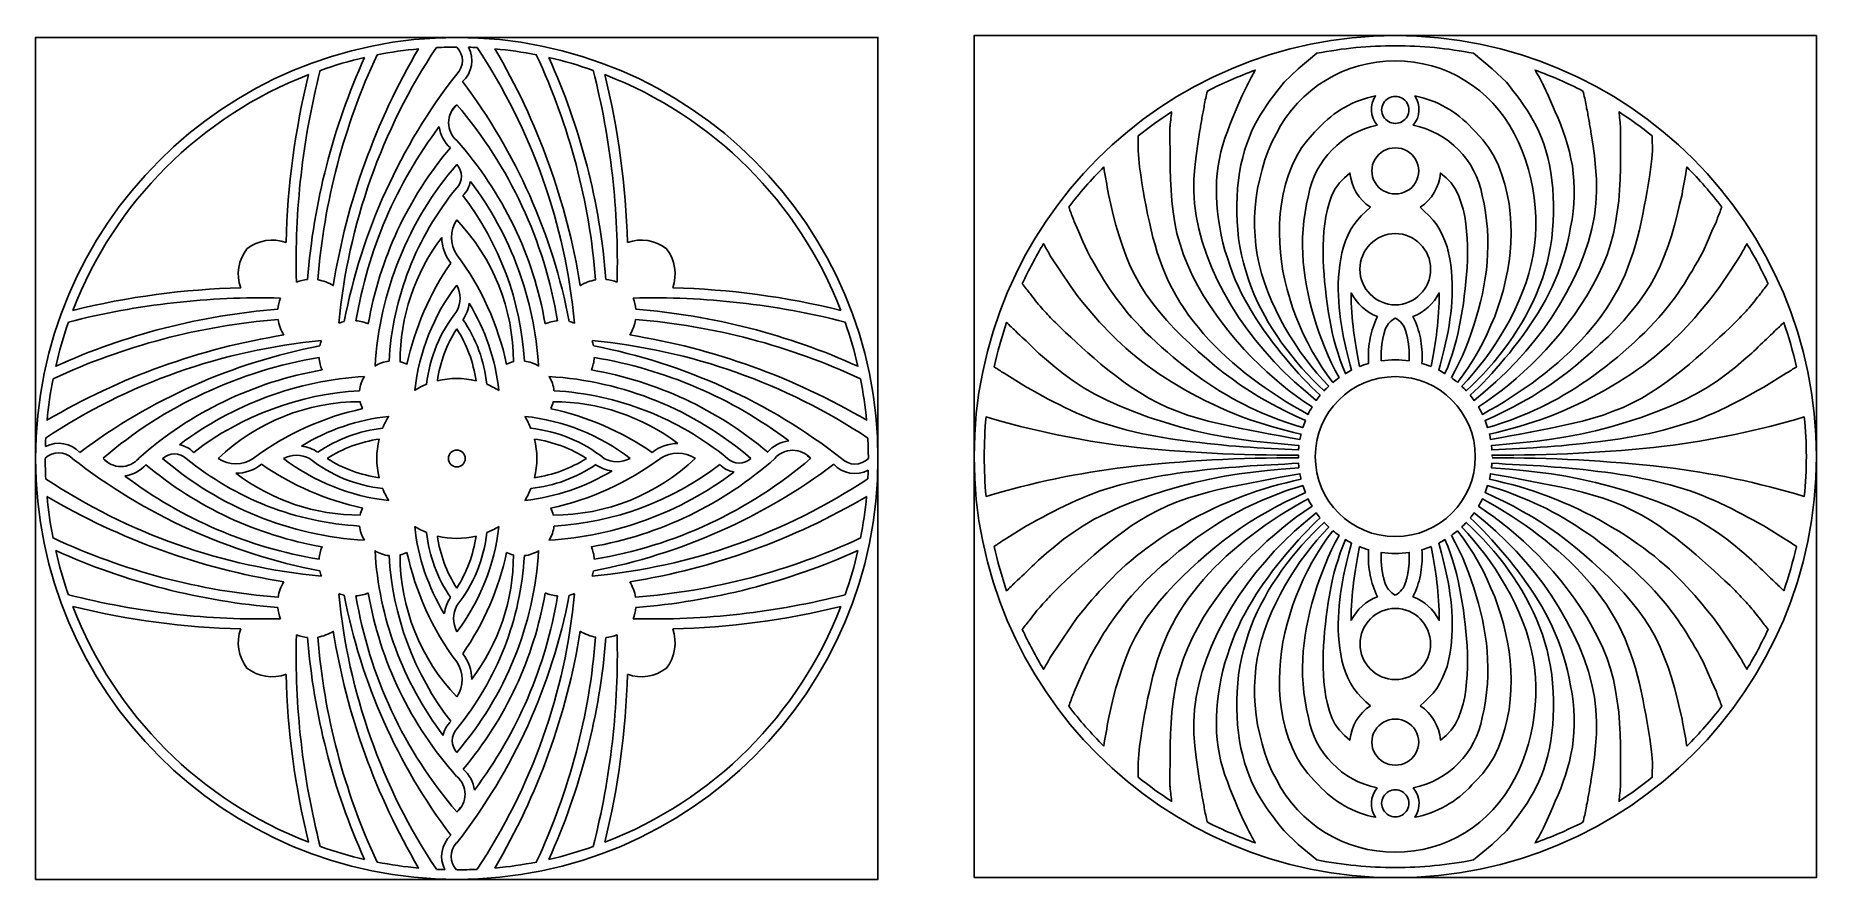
# Model space of a CAD drawing. Header units: millimetres. Extents: x -1386 to -329, y 3886 to 4387.
import ezdxf

# ---------------------------------------------------------------- set-up
doc = ezdxf.new("R2010")
doc.units = ezdxf.units.MM
doc.layers.add('APS_GEOMETRY', color=7, linetype='Continuous')

msp = doc.modelspace()

# ---------------------------------------------------------------- linework, layer by layer
at = {"color": 1}
for p, q in [((-731.8, 4318.3), (-731.8, 4318.4)), ((-426.5, 4318.3), (-426.5, 4318.4)), ((-731.8, 3954.9), (-731.8, 3954.9)), ((-426.5, 3954.9), (-426.5, 3954.9))]:
    msp.add_line(p, q, dxfattribs=at)
for points in [[(-1386.2, 3885.5), (-886.2, 3885.5), (-886.2, 4385.5), (-1386.2, 4385.5)], [(-829.1, 3886.6), (-329.1, 3886.6), (-329.1, 4386.6), (-829.1, 4386.6)]]:
    msp.add_lwpolyline(points, close=True)
for points in [[(-579.1, 4380.6, 0.04799), (-625.7, 4376.1), (-636.8, 4366.9), (-645.1, 4358.9), (-647.3, 4356.2), (-649.4, 4353.5), (-651.4, 4350.8), (-653.5, 4348.1), (-655.5, 4345.2), (-657.4, 4342.3), (-659.3, 4339.3), (-661.1, 4336.2), (-662.8, 4333), (-664.4, 4329.6), (-665.9, 4326), (-667.3, 4322.3), (-668.6, 4318.3), (-669.7, 4314.2), (-670.7, 4309.8), (-671.5, 4305.3), (-672.2, 4300.7), (-672.7, 4295.9), (-673, 4291.1), (-673.2, 4286.2), (-673.2, 4281.2), (-673, 4276.2), (-672.6, 4271.2), (-672.1, 4266.2), (-671.3, 4261.3), (-670.4, 4256.5), (-669.2, 4251.7), (-667.9, 4247), (-666.4, 4242.3), (-664.8, 4237.8), (-663, 4233.3), (-661, 4228.8), (-658.9, 4224.5), (-656.6, 4220.2), (-654.3, 4216.1), (-651.8, 4212), (-649.1, 4208), (-646.4, 4204), (-643.5, 4200.2), (-640.6, 4196.4), (-637.6, 4192.7), (-634.5, 4189.1), (-631.3, 4185.6), (-628, 4182.2), (-624.7, 4178.9), (-621.3, 4175.7, -0.016486), (-618.6, 4178.4), (-622.2, 4182.2), (-625.7, 4186.2), (-629, 4190.3), (-632.3, 4194.5), (-635.5, 4198.9), (-638.6, 4203.6), (-641.7, 4208.4), (-644.6, 4213.3), (-647.4, 4218.5), (-650.1, 4223.7), (-652.6, 4229.1), (-654.8, 4234.5), (-656.8, 4239.9), (-658.5, 4245.4), (-659.9, 4250.9), (-661, 4256.4), (-661.8, 4262), (-662.3, 4267.5), (-662.6, 4273.1), (-662.6, 4278.8), (-662.2, 4284.5), (-661.7, 4290.2), (-660.8, 4295.9), (-659.6, 4301.6), (-658.2, 4307.2), (-656.5, 4312.8), (-654.5, 4318.2), (-652.3, 4323.4), (-649.7, 4328.5, -0.283265), (-579.1, 4371.6)], [(-579.1, 4380.6, -0.04799), (-532.6, 4376.1), (-521.5, 4366.9), (-513.1, 4358.9), (-511, 4356.2), (-508.9, 4353.5), (-506.8, 4350.8), (-504.8, 4348.1), (-502.8, 4345.2), (-500.9, 4342.3), (-499, 4339.3), (-497.2, 4336.2), (-495.5, 4333), (-493.8, 4329.6), (-492.3, 4326), (-490.9, 4322.3), (-489.7, 4318.3), (-488.6, 4314.2), (-487.6, 4309.8), (-486.8, 4305.3), (-486.1, 4300.7), (-485.6, 4295.9), (-485.3, 4291.1), (-485.1, 4286.2), (-485.1, 4281.2), (-485.3, 4276.2), (-485.7, 4271.2), (-486.2, 4266.2), (-487, 4261.3), (-487.9, 4256.5), (-489, 4251.7), (-490.3, 4247), (-491.8, 4242.3), (-493.5, 4237.8), (-495.3, 4233.3), (-497.3, 4228.8), (-499.4, 4224.5), (-501.6, 4220.2), (-504, 4216.1), (-506.5, 4212), (-509.2, 4208), (-511.9, 4204), (-514.7, 4200.2), (-517.7, 4196.4), (-520.7, 4192.7), (-523.8, 4189.1), (-527, 4185.6), (-530.3, 4182.2), (-533.6, 4178.9), (-537, 4175.7, 0.016486), (-539.6, 4178.4), (-536.1, 4182.2), (-532.6, 4186.2), (-529.3, 4190.3), (-526, 4194.5), (-522.8, 4198.9), (-519.7, 4203.6), (-516.6, 4208.4), (-513.7, 4213.3), (-510.8, 4218.5), (-508.2, 4223.7), (-505.7, 4229.1), (-503.5, 4234.5), (-501.5, 4239.9), (-499.8, 4245.4), (-498.4, 4250.9), (-497.3, 4256.4), (-496.5, 4262), (-495.9, 4267.5), (-495.7, 4273.1), (-495.7, 4278.8), (-496, 4284.5), (-496.6, 4290.2), (-497.5, 4295.9), (-498.6, 4301.6), (-500.1, 4307.2), (-501.8, 4312.8), (-503.8, 4318.2), (-506, 4323.4), (-508.6, 4328.5, 0.283265), (-579.1, 4371.6)], [(-712.9, 4332.7), (-712.9, 4331.7), (-712.9, 4330.6), (-712.9, 4329.5), (-712.9, 4328.5), (-712.9, 4327.4), (-712.9, 4326.3), (-712.9, 4325.2), (-712.9, 4324.2), (-712.9, 4323.1), (-712.9, 4322), (-712.8, 4320.9), (-712.8, 4314.4), (-712.7, 4307.9), (-712.6, 4301.3), (-712.2, 4294.8), (-711.7, 4288.4), (-711, 4281.9), (-710, 4275.5), (-708.7, 4269.1), (-706.9, 4262.7), (-704.8, 4256.4), (-702.3, 4250.2), (-699.5, 4244), (-696.3, 4238), (-692.9, 4232.1), (-689.2, 4226.3), (-685.3, 4220.6), (-681.3, 4215.2), (-677.1, 4209.9), (-672.9, 4204.9), (-668.6, 4200.1), (-664.2, 4195.5), (-659.8, 4191.1), (-655.3, 4186.9), (-650.9, 4183), (-646.5, 4179.3), (-642.1, 4175.7), (-637.7, 4172.4), (-633.4, 4169.3), (-628.5, 4166.1, 0.021394), (-630.9, 4161.7), (-635.2, 4164.1), (-639.5, 4166.6), (-643.8, 4169.2), (-648, 4171.9), (-652.2, 4174.6), (-656.3, 4177.4), (-660.3, 4180.3), (-664.3, 4183.2), (-668.2, 4186.2), (-672, 4189.4), (-675.7, 4192.5), (-679.4, 4195.8), (-682.9, 4199.1), (-686.4, 4202.5), (-689.7, 4206), (-692.9, 4209.5), (-696, 4213.2), (-698.9, 4216.9), (-701.8, 4220.6), (-704.4, 4224.5), (-707, 4228.4), (-709.4, 4232.4), (-711.6, 4236.5), (-713.7, 4240.6), (-715.6, 4244.8), (-717.3, 4249.1), (-718.9, 4253.4), (-720.4, 4257.8), (-721.7, 4262.3), (-723, 4266.8), (-724.1, 4271.3), (-725.1, 4275.9), (-726.1, 4280.5), (-727, 4285.2), (-727.9, 4289.8), (-728.7, 4294.5), (-729.5, 4299.2), (-730.2, 4303.9), (-730.9, 4308.6), (-731.3, 4313.5), (-731.8, 4318.3, -0.004854), (-731.7, 4327, -0.025001), (-711.9, 4341.3, 0.006418), (-712.9, 4331.7)], [(-445.4, 4332.7), (-445.4, 4331.7), (-445.4, 4330.6), (-445.4, 4329.5), (-445.4, 4328.5), (-445.4, 4327.4), (-445.4, 4326.3), (-445.4, 4325.2), (-445.4, 4324.2), (-445.4, 4323.1), (-445.4, 4322), (-445.4, 4320.9), (-445.5, 4314.4), (-445.5, 4307.9), (-445.7, 4301.3), (-446, 4294.8), (-446.5, 4288.4), (-447.3, 4281.9), (-448.3, 4275.5), (-449.6, 4269.1), (-451.3, 4262.7), (-453.4, 4256.4), (-455.9, 4250.2), (-458.8, 4244), (-462, 4238), (-465.4, 4232.1), (-469.1, 4226.3), (-472.9, 4220.6), (-477, 4215.2), (-481.1, 4209.9), (-485.4, 4204.9), (-489.7, 4200.1), (-494.1, 4195.5), (-498.5, 4191.1), (-502.9, 4186.9), (-507.4, 4183), (-511.8, 4179.3), (-516.2, 4175.7), (-520.6, 4172.4), (-524.9, 4169.3), (-529.7, 4166.1, -0.021394), (-527.4, 4161.7), (-523.1, 4164.1), (-518.7, 4166.6), (-514.5, 4169.2), (-510.3, 4171.9), (-506.1, 4174.6), (-502, 4177.4), (-497.9, 4180.3), (-494, 4183.2), (-490.1, 4186.2), (-486.3, 4189.4), (-482.5, 4192.5), (-478.9, 4195.8), (-475.3, 4199.1), (-471.9, 4202.5), (-468.6, 4206), (-465.4, 4209.5), (-462.3, 4213.2), (-459.3, 4216.9), (-456.5, 4220.6), (-453.8, 4224.5), (-451.3, 4228.4), (-448.9, 4232.4), (-446.7, 4236.5), (-444.6, 4240.6), (-442.7, 4244.8), (-441, 4249.1), (-439.4, 4253.4), (-437.9, 4257.8), (-436.6, 4262.3), (-435.3, 4266.8), (-434.2, 4271.3), (-433.1, 4275.9), (-432.2, 4280.5), (-431.3, 4285.2), (-430.4, 4289.8), (-429.6, 4294.5), (-428.8, 4299.2), (-428, 4303.9), (-427.4, 4308.6), (-426.9, 4313.5), (-426.5, 4318.3, 0.004854), (-426.6, 4327, 0.025001), (-446.3, 4341.3, -0.006418), (-445.4, 4331.7)], [(-521.6, 4136.6, 0.003683), (-521.6, 4137.5, 0.029902), (-419.4, 4142.8, 0.042177), (-336.3, 4160.2, -0.024216), (-335.1, 4136.6, -0.024216), (-336.3, 4113, 0.042177), (-419.4, 4130.4, 0.029902), (-521.6, 4135.8, 0.003683)], [(-712.9, 3940.5), (-712.9, 3941.6), (-712.9, 3942.6), (-712.9, 3943.7), (-712.9, 3944.8), (-712.9, 3945.9), (-712.9, 3946.9), (-712.9, 3948), (-712.9, 3949.1), (-712.9, 3950.2), (-712.9, 3951.2), (-712.8, 3952.3), (-712.8, 3958.8), (-712.7, 3965.4), (-712.6, 3971.9), (-712.2, 3978.4), (-711.7, 3984.9), (-711, 3991.3), (-710, 3997.8), (-708.7, 4004.2), (-706.9, 4010.5), (-704.8, 4016.8), (-702.3, 4023), (-699.5, 4029.2), (-696.3, 4035.2), (-692.9, 4041.2), (-689.2, 4047), (-685.3, 4052.6), (-681.3, 4058), (-677.1, 4063.3), (-672.9, 4068.3), (-668.6, 4073.2), (-664.2, 4077.8), (-659.8, 4082.1), (-655.3, 4086.3), (-650.9, 4090.2), (-646.5, 4094), (-642.1, 4097.5), (-637.7, 4100.8), (-633.4, 4103.9), (-628.5, 4107.2, -0.021394), (-630.9, 4111.5), (-635.2, 4109.1), (-639.5, 4106.6), (-643.8, 4104), (-648, 4101.4), (-652.2, 4098.6), (-656.3, 4095.8), (-660.3, 4093), (-664.3, 4090), (-668.2, 4087), (-672, 4083.9), (-675.7, 4080.7), (-679.4, 4077.4), (-682.9, 4074.1), (-686.4, 4070.7), (-689.7, 4067.2), (-692.9, 4063.7), (-696, 4060.1), (-698.9, 4056.4), (-701.8, 4052.6), (-704.4, 4048.7), (-707, 4044.8), (-709.4, 4040.8), (-711.6, 4036.8), (-713.7, 4032.6), (-715.6, 4028.4), (-717.3, 4024.1), (-718.9, 4019.8), (-720.4, 4015.4), (-721.7, 4010.9), (-723, 4006.4), (-724.1, 4001.9), (-725.1, 3997.3), (-726.1, 3992.7), (-727, 3988.1), (-727.9, 3983.4), (-728.7, 3978.7), (-729.5, 3974), (-730.2, 3969.3), (-730.9, 3964.6), (-731.3, 3959.7), (-731.8, 3954.9, 0.004854), (-731.7, 3946.2, 0.025001), (-711.9, 3931.9, -0.006418), (-712.9, 3941.6)], [(-445.4, 3940.5), (-445.4, 3941.6), (-445.4, 3942.6), (-445.4, 3943.7), (-445.4, 3944.8), (-445.4, 3945.9), (-445.4, 3946.9), (-445.4, 3948), (-445.4, 3949.1), (-445.4, 3950.2), (-445.4, 3951.2), (-445.4, 3952.3), (-445.5, 3958.8), (-445.5, 3965.4), (-445.7, 3971.9), (-446, 3978.4), (-446.5, 3984.9), (-447.3, 3991.3), (-448.3, 3997.8), (-449.6, 4004.2), (-451.3, 4010.5), (-453.4, 4016.8), (-455.9, 4023), (-458.8, 4029.2), (-462, 4035.2), (-465.4, 4041.2), (-469.1, 4047), (-472.9, 4052.6), (-477, 4058), (-481.1, 4063.3), (-485.4, 4068.3), (-489.7, 4073.2), (-494.1, 4077.8), (-498.5, 4082.1), (-502.9, 4086.3), (-507.4, 4090.2), (-511.8, 4094), (-516.2, 4097.5), (-520.6, 4100.8), (-524.9, 4103.9), (-529.7, 4107.2, 0.021394), (-527.4, 4111.5), (-523.1, 4109.1), (-518.7, 4106.6), (-514.5, 4104), (-510.3, 4101.4), (-506.1, 4098.6), (-502, 4095.8), (-497.9, 4093), (-494, 4090), (-490.1, 4087), (-486.3, 4083.9), (-482.5, 4080.7), (-478.9, 4077.4), (-475.3, 4074.1), (-471.9, 4070.7), (-468.6, 4067.2), (-465.4, 4063.7), (-462.3, 4060.1), (-459.3, 4056.4), (-456.5, 4052.6), (-453.8, 4048.7), (-451.3, 4044.8), (-448.9, 4040.8), (-446.7, 4036.8), (-444.6, 4032.6), (-442.7, 4028.4), (-441, 4024.1), (-439.4, 4019.8), (-437.9, 4015.4), (-436.6, 4010.9), (-435.3, 4006.4), (-434.2, 4001.9), (-433.1, 3997.3), (-432.2, 3992.7), (-431.3, 3988.1), (-430.4, 3983.4), (-429.6, 3978.7), (-428.8, 3974), (-428, 3969.3), (-427.4, 3964.6), (-426.9, 3959.7), (-426.5, 3954.9, -0.004854), (-426.6, 3946.2, -0.025001), (-446.3, 3931.9, 0.006418), (-445.4, 3941.6)], [(-579.1, 3892.6, -0.04799), (-625.7, 3897.1), (-636.8, 3906.3), (-645.1, 3914.3), (-647.3, 3917), (-649.4, 3919.7), (-651.4, 3922.4), (-653.5, 3925.2), (-655.5, 3928), (-657.4, 3930.9), (-659.3, 3933.9), (-661.1, 3937), (-662.8, 3940.3), (-664.4, 3943.7), (-665.9, 3947.2), (-667.3, 3951), (-668.6, 3954.9), (-669.7, 3959.1), (-670.7, 3963.4), (-671.5, 3967.9), (-672.2, 3972.5), (-672.7, 3977.3), (-673, 3982.1), (-673.2, 3987.1), (-673.2, 3992), (-673, 3997), (-672.6, 4002), (-672.1, 4007), (-671.3, 4011.9), (-670.4, 4016.8), (-669.2, 4021.6), (-667.9, 4026.3), (-666.4, 4030.9), (-664.8, 4035.5), (-663, 4040), (-661, 4044.4), (-658.9, 4048.7), (-656.6, 4053), (-654.3, 4057.2), (-651.8, 4061.3), (-649.1, 4065.3), (-646.4, 4069.2), (-643.5, 4073.1), (-640.6, 4076.8), (-637.6, 4080.5), (-634.5, 4084.1), (-631.3, 4087.6), (-628, 4091), (-624.7, 4094.3), (-621.3, 4097.5, 0.016486), (-618.6, 4094.8), (-622.2, 4091), (-625.7, 4087), (-629, 4082.9), (-632.3, 4078.7), (-635.5, 4074.3), (-638.6, 4069.7), (-641.7, 4064.9), (-644.6, 4059.9), (-647.4, 4054.8), (-650.1, 4049.5), (-652.6, 4044.2), (-654.8, 4038.8), (-656.8, 4033.3), (-658.5, 4027.8), (-659.9, 4022.3), (-661, 4016.8), (-661.8, 4011.3), (-662.3, 4005.7), (-662.6, 4000.1), (-662.6, 3994.5), (-662.2, 3988.8), (-661.7, 3983.1), (-660.8, 3977.3), (-659.6, 3971.6), (-658.2, 3966), (-656.5, 3960.4), (-654.5, 3955), (-652.3, 3949.8), (-649.7, 3944.8, 0.283265), (-579.1, 3901.7)], [(-579.1, 3892.6, 0.04799), (-532.6, 3897.1), (-521.5, 3906.3), (-513.1, 3914.3), (-511, 3917), (-508.9, 3919.7), (-506.8, 3922.4), (-504.8, 3925.2), (-502.8, 3928), (-500.9, 3930.9), (-499, 3933.9), (-497.2, 3937), (-495.5, 3940.3), (-493.8, 3943.7), (-492.3, 3947.2), (-490.9, 3951), (-489.7, 3954.9), (-488.6, 3959.1), (-487.6, 3963.4), (-486.8, 3967.9), (-486.1, 3972.5), (-485.6, 3977.3), (-485.3, 3982.1), (-485.1, 3987.1), (-485.1, 3992), (-485.3, 3997), (-485.7, 4002), (-486.2, 4007), (-487, 4011.9), (-487.9, 4016.8), (-489, 4021.6), (-490.3, 4026.3), (-491.8, 4030.9), (-493.5, 4035.5), (-495.3, 4040), (-497.3, 4044.4), (-499.4, 4048.7), (-501.6, 4053), (-504, 4057.2), (-506.5, 4061.3), (-509.2, 4065.3), (-511.9, 4069.2), (-514.7, 4073.1), (-517.7, 4076.8), (-520.7, 4080.5), (-523.8, 4084.1), (-527, 4087.6), (-530.3, 4091), (-533.6, 4094.3), (-537, 4097.5, -0.016486), (-539.6, 4094.8), (-536.1, 4091), (-532.6, 4087), (-529.3, 4082.9), (-526, 4078.7), (-522.8, 4074.3), (-519.7, 4069.7), (-516.6, 4064.9), (-513.7, 4059.9), (-510.8, 4054.8), (-508.2, 4049.5), (-505.7, 4044.2), (-503.5, 4038.8), (-501.5, 4033.3), (-499.8, 4027.8), (-498.4, 4022.3), (-497.3, 4016.8), (-496.5, 4011.3), (-495.9, 4005.7), (-495.7, 4000.1), (-495.7, 3994.5), (-496, 3988.8), (-496.6, 3983.1), (-497.5, 3977.3), (-498.6, 3971.6), (-500.1, 3966), (-501.8, 3960.4), (-503.8, 3955), (-506, 3949.8), (-508.6, 3944.8, -0.283265), (-579.1, 3901.7)]]:
    msp.add_lwpolyline(points, format="xyb", dxfattribs=at)
for points in [[(-623.7, 4173), (-626.2, 4175.4), (-628.8, 4177.9), (-631.3, 4180.5), (-633.9, 4183.2), (-636.5, 4186), (-639.1, 4188.9), (-641.7, 4191.9), (-644.3, 4195), (-646.9, 4198.1), (-649.4, 4201.3), (-651.9, 4204.6), (-654.4, 4207.9), (-656.9, 4211.3), (-659.3, 4214.8), (-661.6, 4218.4), (-663.9, 4222), (-666.1, 4225.7), (-668.3, 4229.6), (-670.3, 4233.5), (-672.2, 4237.5), (-674.1, 4241.6), (-675.8, 4245.8), (-677.4, 4250.2), (-678.8, 4254.6), (-680.2, 4259), (-681.4, 4263.6), (-682.4, 4268.2), (-683.3, 4272.8), (-684.1, 4277.4), (-684.6, 4282.1), (-685, 4286.7), (-685.3, 4291.3), (-685.3, 4295.9), (-685.2, 4300.4), (-684.8, 4304.8), (-684.3, 4309.2), (-683.5, 4313.4), (-682.6, 4317.6), (-681.5, 4321.7), (-680.2, 4325.7), (-678.8, 4329.7), (-677.4, 4333.6), (-675.8, 4337.5), (-674.2, 4341.3), (-672.6, 4345.1), (-670.1, 4350.6), (-667.1, 4357), (-667, 4357.1, -0.023397), (-662.2, 4366.1, 0.031767), (-690.6, 4353.7, 0.020873), (-692.5, 4345.2), (-692.6, 4344.3), (-692.8, 4343.3), (-693, 4342.4), (-693.2, 4341.4), (-693.3, 4340.5), (-693.5, 4339.6), (-693.7, 4338.6), (-693.9, 4337.7), (-694, 4336.7), (-694.2, 4335.8), (-694.3, 4334.9), (-694.5, 4333.9), (-694.7, 4333), (-694.8, 4332), (-695, 4331.1), (-695.1, 4330.2), (-695.3, 4329.2), (-696.4, 4322.3), (-697.3, 4315.3), (-698.1, 4308.3), (-698.6, 4301.3), (-698.7, 4294.1), (-698.3, 4286.9), (-697.4, 4279.5), (-695.8, 4271.9), (-693.8, 4264.4), (-691.2, 4256.8), (-688.2, 4249.1), (-684.8, 4241.6), (-680.9, 4234.1), (-676.7, 4226.7), (-672.1, 4219.5), (-667.2, 4212.5), (-662.1, 4205.7), (-656.6, 4199.2), (-651, 4192.9), (-645, 4186.8), (-638.9, 4181), (-632.5, 4175.4), (-626, 4170, -0.01634)], [(-534.6, 4173), (-532.1, 4175.4), (-529.5, 4177.9), (-526.9, 4180.5), (-524.4, 4183.2), (-521.8, 4186), (-519.2, 4188.9), (-516.6, 4191.9), (-514, 4195), (-511.4, 4198.1), (-508.9, 4201.3), (-506.3, 4204.6), (-503.8, 4207.9), (-501.4, 4211.3), (-499, 4214.8), (-496.6, 4218.4), (-494.3, 4222), (-492.1, 4225.7), (-490, 4229.6), (-488, 4233.5), (-486, 4237.5), (-484.2, 4241.6), (-482.5, 4245.8), (-480.9, 4250.2), (-479.4, 4254.6), (-478.1, 4259), (-476.9, 4263.6), (-475.9, 4268.2), (-475, 4272.8), (-474.2, 4277.4), (-473.6, 4282.1), (-473.2, 4286.7), (-473, 4291.3), (-473, 4295.9), (-473.1, 4300.4), (-473.5, 4304.8), (-474, 4309.2), (-474.8, 4313.4), (-475.7, 4317.6), (-476.8, 4321.7), (-478.1, 4325.7), (-479.4, 4329.7), (-480.9, 4333.6), (-482.5, 4337.5), (-484.1, 4341.3), (-485.7, 4345.1), (-488.2, 4350.6), (-491.2, 4357), (-491.2, 4357.1, 0.023397), (-496.1, 4366.1, -0.031767), (-467.7, 4353.7, -0.020873), (-465.8, 4345.2), (-465.6, 4344.3), (-465.5, 4343.3), (-465.3, 4342.4), (-465.1, 4341.4), (-464.9, 4340.5), (-464.8, 4339.6), (-464.6, 4338.6), (-464.4, 4337.7), (-464.3, 4336.7), (-464.1, 4335.8), (-463.9, 4334.9), (-463.8, 4333.9), (-463.6, 4333), (-463.4, 4332), (-463.3, 4331.1), (-463.1, 4330.2), (-463, 4329.2), (-461.9, 4322.3), (-460.9, 4315.3), (-460.2, 4308.3), (-459.7, 4301.3), (-459.6, 4294.1), (-460, 4286.9), (-460.9, 4279.5), (-462.4, 4271.9), (-464.5, 4264.4), (-467, 4256.8), (-470, 4249.1), (-473.5, 4241.6), (-477.4, 4234.1), (-481.6, 4226.7), (-486.2, 4219.5), (-491, 4212.5), (-496.2, 4205.7), (-501.6, 4199.2), (-507.3, 4192.9), (-513.2, 4186.8), (-519.4, 4181), (-525.7, 4175.4), (-532.3, 4170, 0.01634)], [(-616.1, 4180.6), (-619.5, 4185.2), (-622.7, 4189.8), (-625.7, 4194.6), (-628.6, 4199.5), (-631.2, 4204.5), (-633.7, 4209.5), (-636, 4214.7), (-638.1, 4219.9), (-640.1, 4225.2), (-641.8, 4230.5), (-643.3, 4235.9), (-644.7, 4241.3), (-645.8, 4246.8), (-646.7, 4252.4), (-647.3, 4257.9), (-647.7, 4263.6), (-647.9, 4269.3), (-647.8, 4275), (-647.4, 4280.9), (-646.7, 4286.7), (-645.7, 4292.5), (-644.3, 4298.3), (-642.5, 4303.9), (-640.3, 4309.4), (-637.7, 4314.8), (-634.7, 4319.9), (-631.1, 4324.8), (-627.1, 4329.3), (-624.7, 4331.7, -0.160339), (-590.8, 4350.8, 0.33567), (-589.9, 4333.4, 0.304931), (-630.7, 4291.7), (-631.9, 4286.7), (-632.7, 4281.6), (-633.4, 4276.6), (-633.8, 4271.6), (-634.1, 4266.7), (-634.1, 4261.8), (-634, 4257), (-633.7, 4252.2), (-633.2, 4247.4), (-632.6, 4242.7), (-631.8, 4238), (-630.9, 4233.3), (-629.8, 4228.6), (-628.6, 4224), (-627.3, 4219.3), (-625.8, 4214.7), (-624.3, 4210), (-622.6, 4205.4), (-620.8, 4200.9), (-618.9, 4196.4), (-616.9, 4192), (-614.8, 4187.7), (-612.5, 4183.5, 0.020103)], [(-579.1, 4350.5, 1.013347), (-579.1, 4334.5, 1.013347)], [(-542.1, 4180.6), (-538.8, 4185.2), (-535.6, 4189.8), (-532.5, 4194.6), (-529.7, 4199.5), (-527, 4204.5), (-524.5, 4209.5), (-522.3, 4214.7), (-520.1, 4219.9), (-518.2, 4225.2), (-516.5, 4230.5), (-514.9, 4235.9), (-513.6, 4241.3), (-512.5, 4246.8), (-511.6, 4252.4), (-510.9, 4257.9), (-510.5, 4263.6), (-510.4, 4269.3), (-510.5, 4275), (-510.9, 4280.9), (-511.6, 4286.7), (-512.6, 4292.5), (-514, 4298.3), (-515.8, 4303.9), (-517.9, 4309.4), (-520.5, 4314.8), (-523.6, 4319.9), (-527.1, 4324.8), (-531.2, 4329.3), (-533.6, 4331.7, 0.160339), (-567.5, 4350.8, -0.33567), (-568.4, 4333.4, -0.304931), (-527.5, 4291.7), (-526.4, 4286.7), (-525.5, 4281.6), (-524.9, 4276.6), (-524.4, 4271.6), (-524.2, 4266.7), (-524.1, 4261.8), (-524.3, 4257), (-524.6, 4252.2), (-525, 4247.4), (-525.7, 4242.7), (-526.5, 4238), (-527.4, 4233.3), (-528.5, 4228.6), (-529.7, 4224), (-531, 4219.3), (-532.4, 4214.7), (-534, 4210), (-535.7, 4205.4), (-537.4, 4200.9), (-539.3, 4196.4), (-541.4, 4192), (-543.5, 4187.7), (-545.8, 4183.5, -0.020103)], [(-579.1, 4292.6, 1.018679), (-579.1, 4319.9, 1.018679)], [(-752.2, 4308.6, 0.032306), (-772.9, 4284.8, 0.003946), (-770.2, 4277.5), (-770.2, 4277.4), (-770.1, 4277.3), (-770.1, 4277.2), (-770, 4277.1), (-770, 4277), (-770, 4276.9), (-769.9, 4276.8), (-769.9, 4276.6), (-769.8, 4276.5), (-769.8, 4276.4), (-769.8, 4276.3), (-767.1, 4270.4), (-764.5, 4264.4), (-761.8, 4258.4), (-760.2, 4255.2), (-758.6, 4252.6), (-757.1, 4249.9), (-755.5, 4247.2), (-753.9, 4244.5), (-752.3, 4241.8), (-750.5, 4239), (-748.7, 4236.3), (-746.8, 4233.5), (-744.8, 4230.7), (-742.7, 4227.9), (-740.5, 4225.1), (-738.2, 4222.2), (-735.7, 4219.3), (-733, 4216.4), (-730.2, 4213.4), (-727.3, 4210.4), (-724.2, 4207.5), (-721.1, 4204.5), (-717.8, 4201.5), (-714.4, 4198.6), (-711, 4195.7), (-707.6, 4192.9), (-704, 4190.1), (-700.5, 4187.4), (-696.9, 4184.8), (-693.4, 4182.2), (-689.8, 4179.8), (-686.3, 4177.5), (-682.8, 4175.3), (-679.3, 4173.2), (-675.8, 4171.2), (-672.3, 4169.3), (-668.8, 4167.5), (-665.4, 4165.8), (-661.9, 4164.2), (-658.5, 4162.7), (-655, 4161.2), (-651.5, 4159.8), (-648, 4158.5), (-644.6, 4157.3), (-641.1, 4156.1), (-637.5, 4154.9), (-634, 4153.8), (-632.5, 4158), (-638.2, 4160.6), (-643.8, 4163.3), (-649.3, 4166.1), (-654.8, 4169.1), (-660.2, 4172.2), (-665.6, 4175.6), (-670.9, 4179.1), (-676, 4182.8), (-681.2, 4186.6), (-686.2, 4190.6), (-691.2, 4194.8), (-696.1, 4199.1), (-700.9, 4203.5), (-705.6, 4208), (-710.3, 4212.7), (-714.7, 4217.5), (-719, 4222.5), (-723.1, 4227.6), (-726.9, 4232.9), (-730.4, 4238.3), (-733.5, 4243.9), (-736.4, 4249.7), (-738.9, 4255.7), (-741.1, 4261.7), (-743.1, 4267.8), (-744.9, 4274), (-746.5, 4280.1), (-748, 4286.3), (-749.3, 4292.3, -0.004156)], [(-593.9, 4284.7), (-596.6, 4282.2), (-599.2, 4279.7), (-601.6, 4277.1), (-603.8, 4274.3), (-605.7, 4271.3), (-607.3, 4268), (-608.7, 4264.7), (-609.8, 4261.2), (-610.8, 4257.6), (-611.5, 4254), (-612.1, 4250.4), (-612.5, 4246.7), (-612.8, 4243.1), (-613, 4239.4), (-613, 4235.8), (-612.9, 4232.2), (-612.7, 4228.7), (-612.4, 4225.1), (-612.1, 4221.5), (-611.6, 4218), (-611.1, 4214.4), (-610.5, 4210.9), (-609.8, 4207.4), (-609.1, 4203.9), (-608.3, 4200.5), (-607.5, 4197.2), (-606.7, 4194), (-605.8, 4190.9), (-605, 4188, 0.018584), (-608.7, 4185.9), (-610.3, 4189.8), (-611.8, 4193.8), (-613.1, 4197.9), (-614.4, 4202), (-615.5, 4206.1), (-616.5, 4210.4), (-617.4, 4214.6), (-618.2, 4218.9), (-618.9, 4223.2), (-619.6, 4227.5), (-620.1, 4231.8), (-620.6, 4236.2), (-621.1, 4240.5), (-621.4, 4244.8), (-621.7, 4249), (-621.9, 4253.3), (-622, 4257.6), (-622, 4261.9), (-621.8, 4266.2), (-621.5, 4270.5), (-621, 4274.8), (-620.3, 4279.2), (-619.4, 4283.6), (-618.2, 4287.8), (-616.7, 4291.9), (-614.7, 4295.7), (-612.2, 4299.1), (-609.3, 4302.2), (-606, 4305, 0.231577)], [(-564.3, 4284.7), (-561.7, 4282.2), (-559.1, 4279.7), (-556.7, 4277.1), (-554.5, 4274.3), (-552.6, 4271.3), (-551, 4268), (-549.6, 4264.7), (-548.4, 4261.2), (-547.5, 4257.6), (-546.7, 4254), (-546.2, 4250.4), (-545.7, 4246.7), (-545.5, 4243.1), (-545.3, 4239.4), (-545.3, 4235.8), (-545.4, 4232.2), (-545.6, 4228.7), (-545.8, 4225.1), (-546.2, 4221.5), (-546.7, 4218), (-547.2, 4214.4), (-547.8, 4210.9), (-548.5, 4207.4), (-549.2, 4203.9), (-550, 4200.5), (-550.8, 4197.2), (-551.6, 4194), (-552.4, 4190.9), (-553.3, 4188, -0.018584), (-549.6, 4185.9), (-548, 4189.8), (-546.5, 4193.8), (-545.1, 4197.9), (-543.9, 4202), (-542.8, 4206.1), (-541.8, 4210.4), (-540.9, 4214.6), (-540.1, 4218.9), (-539.4, 4223.2), (-538.7, 4227.5), (-538.2, 4231.8), (-537.7, 4236.2), (-537.2, 4240.5), (-536.8, 4244.8), (-536.5, 4249), (-536.3, 4253.3), (-536.2, 4257.6), (-536.3, 4261.9), (-536.4, 4266.2), (-536.8, 4270.5), (-537.3, 4274.8), (-537.9, 4279.2), (-538.8, 4283.6), (-540.1, 4287.8), (-541.6, 4291.9), (-543.6, 4295.7), (-546, 4299.1), (-549, 4302.2), (-552.3, 4305, -0.231577)], [(-406, 4308.6, -0.032306), (-385.3, 4284.8, -0.003946), (-388.1, 4277.5), (-388.1, 4277.4), (-388.2, 4277.3), (-388.2, 4277.2), (-388.2, 4277.1), (-388.3, 4277), (-388.3, 4276.9), (-388.4, 4276.8), (-388.4, 4276.6), (-388.4, 4276.5), (-388.5, 4276.4), (-388.5, 4276.3), (-391.2, 4270.4), (-393.8, 4264.4), (-396.4, 4258.4), (-398.1, 4255.2), (-399.6, 4252.6), (-401.2, 4249.9), (-402.7, 4247.2), (-404.4, 4244.5), (-406, 4241.8), (-407.7, 4239), (-409.6, 4236.3), (-411.4, 4233.5), (-413.4, 4230.7), (-415.5, 4227.9), (-417.8, 4225.1), (-420.1, 4222.2), (-422.6, 4219.3), (-425.3, 4216.4), (-428.1, 4213.4), (-431, 4210.4), (-434.1, 4207.5), (-437.2, 4204.5), (-440.5, 4201.5), (-443.8, 4198.6), (-447.2, 4195.7), (-450.7, 4192.9), (-454.2, 4190.1), (-457.8, 4187.4), (-461.3, 4184.8), (-464.9, 4182.2), (-468.5, 4179.8), (-472, 4177.5), (-475.5, 4175.3), (-479, 4173.2), (-482.5, 4171.2), (-486, 4169.3), (-489.4, 4167.5), (-492.9, 4165.8), (-496.4, 4164.2), (-499.8, 4162.7), (-503.3, 4161.2), (-506.8, 4159.8), (-510.2, 4158.5), (-513.7, 4157.3), (-517.2, 4156.1), (-520.7, 4154.9), (-524.3, 4153.8), (-525.8, 4158), (-520.1, 4160.6), (-514.5, 4163.3), (-509, 4166.1), (-503.5, 4169.1), (-498, 4172.2), (-492.7, 4175.6), (-487.4, 4179.1), (-482.2, 4182.8), (-477.1, 4186.6), (-472.1, 4190.6), (-467.1, 4194.8), (-462.2, 4199.1), (-457.4, 4203.5), (-452.6, 4208), (-448, 4212.7), (-443.5, 4217.5), (-439.2, 4222.5), (-435.2, 4227.6), (-431.4, 4232.9), (-427.9, 4238.3), (-424.7, 4243.9), (-421.9, 4249.7), (-419.4, 4255.7), (-417.2, 4261.7), (-415.2, 4267.8), (-413.4, 4274), (-411.8, 4280.1), (-410.3, 4286.3), (-408.9, 4292.3, 0.004156)], [(-795.9, 4233.4), (-795.1, 4232.3), (-794.3, 4231.2), (-793.4, 4230.2), (-792.6, 4229.1), (-791.8, 4228.1), (-790.9, 4227), (-790, 4226), (-789.1, 4225), (-788.3, 4224), (-787.4, 4223), (-786.4, 4222), (-785.5, 4221), (-784.6, 4220), (-783.7, 4219.1), (-782.7, 4218.1), (-781.8, 4217.1), (-780.9, 4216.2), (-777.9, 4213.3), (-774.8, 4210.4), (-771.7, 4207.5), (-768.5, 4204.5), (-765.1, 4201.4), (-761.6, 4198.2), (-757.8, 4195), (-753.8, 4191.6), (-749.7, 4188.2), (-745.2, 4184.7), (-740.6, 4181.2), (-735.8, 4177.8), (-730.7, 4174.6), (-725.5, 4171.4), (-720, 4168.5), (-714.4, 4165.8), (-708.5, 4163.5), (-702.5, 4161.3), (-696.4, 4159.4), (-690.2, 4157.7), (-684, 4156.2), (-677.8, 4154.8), (-671.5, 4153.5), (-665.4, 4152.3), (-659.3, 4151.1), (-653.3, 4150), (-647.4, 4148.9), (-641.5, 4147.8), (-635.7, 4146.8, -0.01399), (-635.1, 4150), (-639.4, 4151), (-643.8, 4152.1), (-648.2, 4153.2), (-652.6, 4154.5), (-657, 4155.8), (-661.4, 4157.2), (-665.8, 4158.7), (-670.2, 4160.3), (-674.5, 4162), (-678.9, 4163.8), (-683.2, 4165.7), (-687.5, 4167.7), (-691.7, 4169.8), (-695.9, 4171.9), (-700, 4174.1), (-704, 4176.3), (-708, 4178.6), (-711.9, 4181), (-715.7, 4183.4), (-719.4, 4185.8), (-723, 4188.3), (-726.4, 4190.8), (-729.8, 4193.3), (-733, 4195.8), (-736.1, 4198.4), (-739.1, 4201), (-741.9, 4203.5), (-744.6, 4206.1), (-747.2, 4208.7), (-749.8, 4211.3), (-752.2, 4213.9), (-754.6, 4216.5), (-756.9, 4219.1), (-759.2, 4221.7), (-761.4, 4224.3), (-763.6, 4227), (-765.8, 4229.6), (-767.9, 4232.2), (-771.8, 4237.7), (-777.8, 4246.8), (-783.9, 4255.9), (-783.9, 4255.9), (-783.9, 4256), (-784, 4256), (-784, 4256), (-784, 4256.1), (-784, 4256.1), (-784, 4256.1), (-784.1, 4256.2), (-784.1, 4256.2), (-784.1, 4256.3), (-784.1, 4256.3, -0.00336), (-787.9, 4263, 0.027542), (-800.5, 4239.3, 0.010756)], [(-579.1, 4269.1, 0.989756), (-579.1, 4226.7, 0.989756)], [(-362.4, 4233.4), (-363.2, 4232.3), (-364, 4231.2), (-364.8, 4230.2), (-365.7, 4229.1), (-366.5, 4228.1), (-367.4, 4227), (-368.2, 4226), (-369.1, 4225), (-370, 4224), (-370.9, 4223), (-371.8, 4222), (-372.7, 4221), (-373.7, 4220), (-374.6, 4219.1), (-375.5, 4218.1), (-376.5, 4217.1), (-377.4, 4216.2), (-380.4, 4213.3), (-383.5, 4210.4), (-386.6, 4207.5), (-389.8, 4204.5), (-393.2, 4201.4), (-396.7, 4198.2), (-400.5, 4195), (-404.4, 4191.6), (-408.6, 4188.2), (-413, 4184.7), (-417.7, 4181.2), (-422.5, 4177.8), (-427.5, 4174.6), (-432.8, 4171.4), (-438.3, 4168.5), (-443.9, 4165.8), (-449.7, 4163.5), (-455.7, 4161.3), (-461.8, 4159.4), (-468, 4157.7), (-474.3, 4156.2), (-480.5, 4154.8), (-486.7, 4153.5), (-492.9, 4152.3), (-499, 4151.1), (-505, 4150), (-510.9, 4148.9), (-516.8, 4147.8), (-522.6, 4146.8, 0.01399), (-523.2, 4150), (-518.8, 4151), (-514.4, 4152.1), (-510, 4153.2), (-505.6, 4154.5), (-501.3, 4155.8), (-496.9, 4157.2), (-492.5, 4158.7), (-488.1, 4160.3), (-483.7, 4162), (-479.4, 4163.8), (-475.1, 4165.7), (-470.8, 4167.7), (-466.6, 4169.8), (-462.4, 4171.9), (-458.3, 4174.1), (-454.3, 4176.3), (-450.3, 4178.6), (-446.4, 4181), (-442.6, 4183.4), (-438.9, 4185.8), (-435.3, 4188.3), (-431.8, 4190.8), (-428.5, 4193.3), (-425.3, 4195.8), (-422.2, 4198.4), (-419.2, 4201), (-416.4, 4203.5), (-413.7, 4206.1), (-411, 4208.7), (-408.5, 4211.3), (-406, 4213.9), (-403.7, 4216.5), (-401.3, 4219.1), (-399.1, 4221.7), (-396.9, 4224.3), (-394.7, 4227), (-392.5, 4229.6), (-390.4, 4232.2), (-386.5, 4237.7), (-380.4, 4246.8), (-374.4, 4255.9), (-374.4, 4255.9), (-374.3, 4256), (-374.3, 4256), (-374.3, 4256), (-374.3, 4256.1), (-374.2, 4256.1), (-374.2, 4256.1), (-374.2, 4256.2), (-374.2, 4256.2), (-374.2, 4256.3), (-374.1, 4256.3, 0.00336), (-370.4, 4263, -0.027542), (-357.8, 4239.3, -0.010756)], [(-600.4, 4190.1), (-600.8, 4192.2), (-601.2, 4194.4), (-601.6, 4196.6), (-602, 4198.9), (-602.4, 4201.3), (-602.8, 4203.8), (-603.2, 4206.3), (-603.5, 4208.8), (-603.9, 4211.4), (-604.2, 4214.1), (-604.5, 4216.8), (-604.7, 4219.5), (-604.9, 4222.3), (-605.1, 4225.1), (-605.2, 4228), (-605.3, 4230.9), (-605.3, 4233.8, 0.183418), (-589.7, 4219.8), (-590.4, 4218.3), (-591.1, 4216.7), (-591.7, 4215.1), (-592.3, 4213.5), (-592.8, 4211.9), (-593.2, 4210.3), (-593.7, 4208.7), (-594, 4207.1), (-594.3, 4205.4), (-594.6, 4203.7), (-594.8, 4202), (-595, 4200.3), (-595.1, 4198.6), (-595.1, 4196.9), (-595.1, 4195.2), (-595.1, 4193.6), (-595, 4191.9, 0.024854)], [(-557.9, 4190.1), (-557.5, 4192.2), (-557.1, 4194.4), (-556.7, 4196.6), (-556.3, 4198.9), (-555.9, 4201.3), (-555.5, 4203.8), (-555.1, 4206.3), (-554.7, 4208.8), (-554.4, 4211.4), (-554.1, 4214.1), (-553.8, 4216.8), (-553.6, 4219.5), (-553.4, 4222.3), (-553.2, 4225.1), (-553.1, 4228), (-553, 4230.9), (-553, 4233.8, -0.183418), (-568.6, 4219.8), (-567.9, 4218.3), (-567.2, 4216.7), (-566.6, 4215.1), (-566, 4213.5), (-565.5, 4211.9), (-565, 4210.3), (-564.6, 4208.7), (-564.2, 4207.1), (-563.9, 4205.4), (-563.7, 4203.7), (-563.5, 4202), (-563.3, 4200.3), (-563.2, 4198.6), (-563.1, 4196.9), (-563.1, 4195.2), (-563.2, 4193.6), (-563.3, 4191.9, -0.024854)], [(-570.8, 4193.5, 0.000735), (-570.8, 4194.5, 0.005316), (-570.8, 4194.6, 0.000114), (-570.8, 4195.7, 0.002707), (-570.8, 4195.8, 0.002653), (-570.8, 4196.3, 0.002673), (-570.8, 4196.9, 0.00263), (-570.8, 4197.5, 0.002645), (-570.8, 4198, 0.002615), (-570.8, 4198.6, 0.002625), (-570.9, 4199.2, 0.002606), (-570.9, 4199.8, 0.002611), (-570.9, 4200.3, 0.002604), (-571, 4200.9, 0.002604), (-571, 4201.5, 0.002609), (-571.1, 4202, 0.002604), (-571.2, 4202.6, 0.00262), (-571.2, 4203.2, 0.002611), (-571.3, 4203.7, 0.002639), (-571.4, 4204.3, 0.002624), (-571.5, 4204.9, 0.002664), (-571.6, 4205.4, 0.002646), (-571.7, 4206, 0.002695), (-571.8, 4206.5, 0.002686), (-571.9, 4207.1, 0.002715), (-572, 4207.7, 0.002714), (-572.1, 4208.2, 0.002703), (-572.3, 4208.8, 0.002715), (-572.4, 4209.3, 0.002679), (-572.4, 4209.4, 0.000275), (-572.7, 4210.4, 0.005082), (-572.7, 4210.4, 0.000248), (-573, 4211.5, 0.102794), (-575.2, 4215.6, 0.092461), (-579.1, 4218.9, 0.092461), (-583.1, 4215.6, 0.102794), (-585.3, 4211.5, 0.000248), (-585.6, 4210.4, 0.005082), (-585.6, 4210.4, 0.000275), (-585.9, 4209.4, 0.002679), (-585.9, 4209.3, 0.002715), (-586, 4208.8, 0.002703), (-586.2, 4208.2, 0.002714), (-586.3, 4207.7, 0.002715), (-586.4, 4207.1, 0.002686), (-586.5, 4206.5, 0.002695), (-586.6, 4206, 0.002646), (-586.7, 4205.4, 0.002664), (-586.8, 4204.9, 0.002624), (-586.9, 4204.3, 0.002639), (-587, 4203.7, 0.002611), (-587.1, 4203.2, 0.00262), (-587.1, 4202.6, 0.002604), (-587.2, 4202, 0.002609), (-587.2, 4201.5, 0.002604), (-587.3, 4200.9, 0.002604), (-587.3, 4200.3, 0.002611), (-587.4, 4199.8, 0.002606), (-587.4, 4199.2, 0.002625), (-587.5, 4198.6, 0.002615), (-587.5, 4198, 0.002645), (-587.5, 4197.5, 0.00263), (-587.5, 4196.9, 0.002673), (-587.5, 4196.3, 0.002653), (-587.5, 4195.8, 0.002707), (-587.5, 4195.7, 0.000114), (-587.5, 4194.6, 0.005316), (-587.5, 4194.5, 0.000735), (-587.4, 4193.5, -0.072583)], [(-725.7, 4149.6), (-721.3, 4148.7), (-717, 4148), (-712.6, 4147.2), (-708.3, 4146.6), (-703.9, 4146), (-699.5, 4145.4), (-695.1, 4144.9), (-690.8, 4144.4), (-686.5, 4143.9), (-682.2, 4143.5), (-677.9, 4143.1), (-673.7, 4142.8), (-669.5, 4142.5), (-665.3, 4142.2), (-661.1, 4141.9), (-657, 4141.7), (-652.8, 4141.4), (-648.7, 4141.2), (-644.6, 4141), (-640.6, 4140.8), (-636.5, 4140.6, -0.011535), (-636.3, 4143.2), (-638.8, 4143.4), (-646.9, 4144.1), (-655.1, 4144.9), (-663.4, 4145.8), (-671.8, 4146.9), (-680.4, 4148.3), (-689.1, 4150), (-698, 4152), (-707.1, 4154.3), (-716.2, 4157), (-725.2, 4159.9), (-734, 4163.1), (-742.4, 4166.5), (-750.4, 4170.1), (-757.8, 4173.9), (-764.4, 4177.7), (-770.4, 4181.7), (-776, 4185.7), (-781.1, 4189.8), (-786.1, 4194), (-790.9, 4198.1), (-792.1, 4199.3), (-793.3, 4200.5), (-794.6, 4201.7), (-795.8, 4202.9), (-797.1, 4204.1), (-798.3, 4205.3), (-799.5, 4206.4), (-800.8, 4207.6), (-802, 4208.8), (-803.3, 4210), (-804.5, 4211.2, -0.016892), (-809.8, 4216.3, 0.028113), (-817.2, 4189.9, 0.003178), (-811.3, 4186.1), (-798, 4177.9), (-794.6, 4176), (-791.5, 4174.2), (-788.3, 4172.5), (-785.1, 4170.8), (-781.9, 4169.1), (-778.6, 4167.5), (-775.3, 4165.8), (-772, 4164.2), (-768.6, 4162.7), (-765.1, 4161.2), (-761.5, 4159.7), (-757.9, 4158.3), (-754.2, 4157), (-750.3, 4155.8), (-746.4, 4154.6), (-742.4, 4153.4), (-738.3, 4152.4), (-734.1, 4151.4), (-729.9, 4150.4)], [(-432.6, 4149.6), (-436.9, 4148.7), (-441.3, 4148), (-445.6, 4147.2), (-450, 4146.6), (-454.4, 4146), (-458.8, 4145.4), (-463.1, 4144.9), (-467.5, 4144.4), (-471.8, 4143.9), (-476.1, 4143.5), (-480.4, 4143.1), (-484.6, 4142.8), (-488.8, 4142.5), (-493, 4142.2), (-497.2, 4141.9), (-501.3, 4141.7), (-505.4, 4141.4), (-509.6, 4141.2), (-513.6, 4141), (-517.7, 4140.8), (-521.8, 4140.6, 0.011535), (-522, 4143.2), (-519.5, 4143.4), (-511.4, 4144.1), (-503.1, 4144.9), (-494.8, 4145.8), (-486.4, 4146.9), (-477.9, 4148.3), (-469.2, 4150), (-460.3, 4152), (-451.2, 4154.3), (-442.1, 4157), (-433.1, 4159.9), (-424.3, 4163.1), (-415.8, 4166.5), (-407.9, 4170.1), (-400.5, 4173.9), (-393.9, 4177.7), (-387.8, 4181.7), (-382.3, 4185.7), (-377.1, 4189.8), (-372.2, 4194), (-367.4, 4198.1), (-366.2, 4199.3), (-364.9, 4200.5), (-363.7, 4201.7), (-362.5, 4202.9), (-361.2, 4204.1), (-360, 4205.3), (-358.7, 4206.4), (-357.5, 4207.6), (-356.3, 4208.8), (-355, 4210), (-353.8, 4211.2, 0.016892), (-348.5, 4216.3, -0.028113), (-341, 4189.9, -0.003178), (-347, 4186.1), (-360.3, 4177.9), (-363.6, 4176), (-366.8, 4174.2), (-370, 4172.5), (-373.1, 4170.8), (-376.4, 4169.1), (-379.6, 4167.5), (-382.9, 4165.8), (-386.3, 4164.2), (-389.7, 4162.7), (-393.2, 4161.2), (-396.7, 4159.7), (-400.4, 4158.3), (-404.1, 4157), (-408, 4155.8), (-411.9, 4154.6), (-415.9, 4153.4), (-420, 4152.4), (-424.1, 4151.4), (-428.3, 4150.4)], [(-636.6, 4136.6, -0.003683), (-636.6, 4137.5, -0.029902), (-738.9, 4142.8, -0.042177), (-822, 4160.2, 0.024216), (-823.1, 4136.6, 0.024216), (-822, 4113, -0.042177), (-738.9, 4130.4, -0.029902), (-636.6, 4135.8, -0.003683)], [(-725.7, 4123.7), (-721.3, 4124.5), (-717, 4125.3), (-712.6, 4126), (-708.3, 4126.7), (-703.9, 4127.3), (-699.5, 4127.8), (-695.1, 4128.4), (-690.8, 4128.9), (-686.5, 4129.3), (-682.2, 4129.7), (-677.9, 4130.1), (-673.7, 4130.4), (-669.5, 4130.8), (-665.3, 4131.1), (-661.1, 4131.3), (-657, 4131.6), (-652.8, 4131.8), (-648.7, 4132), (-644.6, 4132.2), (-640.6, 4132.5), (-636.5, 4132.7, 0.011535), (-636.3, 4130), (-638.8, 4129.8), (-646.9, 4129.2), (-655.1, 4128.4), (-663.4, 4127.4), (-671.8, 4126.3), (-680.4, 4124.9), (-689.1, 4123.3), (-698, 4121.3), (-707.1, 4118.9), (-716.2, 4116.3), (-725.2, 4113.3), (-734, 4110.1), (-742.4, 4106.7), (-750.4, 4103.1), (-757.8, 4099.4), (-764.4, 4095.5), (-770.4, 4091.5), (-776, 4087.5), (-781.1, 4083.4), (-786.1, 4079.3), (-790.9, 4075.1), (-792.1, 4073.9), (-793.3, 4072.7), (-794.6, 4071.6), (-795.8, 4070.4), (-797.1, 4069.2), (-798.3, 4068), (-799.5, 4066.8), (-800.8, 4065.6), (-802, 4064.4), (-803.3, 4063.2), (-804.5, 4062, 0.016892), (-809.8, 4056.9, -0.028113), (-817.2, 4083.3, -0.003178), (-811.3, 4087.2), (-798, 4095.4), (-794.6, 4097.3), (-791.5, 4099), (-788.3, 4100.7), (-785.1, 4102.4), (-781.9, 4104.1), (-778.6, 4105.8), (-775.3, 4107.4), (-772, 4109), (-768.6, 4110.5), (-765.1, 4112), (-761.5, 4113.5), (-757.9, 4114.9), (-754.2, 4116.2), (-750.3, 4117.5), (-746.4, 4118.7), (-742.4, 4119.8), (-738.3, 4120.9), (-734.1, 4121.9), (-729.9, 4122.8)], [(-795.9, 4039.9), (-795.1, 4040.9), (-794.3, 4042), (-793.4, 4043.1), (-792.6, 4044.1), (-791.8, 4045.2), (-790.9, 4046.2), (-790, 4047.2), (-789.1, 4048.2), (-788.3, 4049.2), (-787.4, 4050.2), (-786.4, 4051.2), (-785.5, 4052.2), (-784.6, 4053.2), (-783.7, 4054.2), (-782.7, 4055.1), (-781.8, 4056.1), (-780.9, 4057.1), (-777.9, 4060), (-774.8, 4062.8), (-771.7, 4065.8), (-768.5, 4068.8), (-765.1, 4071.8), (-761.6, 4075), (-757.8, 4078.3), (-753.8, 4081.6), (-749.7, 4085.1), (-745.2, 4088.6), (-740.6, 4092), (-735.8, 4095.4), (-730.7, 4098.7), (-725.5, 4101.8), (-720, 4104.7), (-714.4, 4107.4), (-708.5, 4109.8), (-702.5, 4111.9), (-696.4, 4113.8), (-690.2, 4115.5), (-684, 4117), (-677.8, 4118.4), (-671.5, 4119.7), (-665.4, 4120.9), (-659.3, 4122.1), (-653.3, 4123.2), (-647.4, 4124.3), (-641.5, 4125.4), (-635.7, 4126.4, 0.01399), (-635.1, 4123.3), (-639.4, 4122.2), (-643.8, 4121.1), (-648.2, 4120), (-652.6, 4118.8), (-657, 4117.4), (-661.4, 4116), (-665.8, 4114.5), (-670.2, 4112.9), (-674.5, 4111.2), (-678.9, 4109.4), (-683.2, 4107.5), (-687.5, 4105.5), (-691.7, 4103.5), (-695.9, 4101.4), (-700, 4099.2), (-704, 4096.9), (-708, 4094.6), (-711.9, 4092.3), (-715.7, 4089.9), (-719.4, 4087.4), (-723, 4084.9), (-726.4, 4082.4), (-729.8, 4079.9), (-733, 4077.4), (-736.1, 4074.8), (-739.1, 4072.3), (-741.9, 4069.7), (-744.6, 4067.1), (-747.2, 4064.5), (-749.8, 4061.9), (-752.2, 4059.3), (-754.6, 4056.7), (-756.9, 4054.1), (-759.2, 4051.5), (-761.4, 4048.9), (-763.6, 4046.3), (-765.8, 4043.7), (-767.9, 4041), (-771.8, 4035.5), (-777.8, 4026.4), (-783.9, 4017.3), (-783.9, 4017.3), (-783.9, 4017.3), (-784, 4017.2), (-784, 4017.2), (-784, 4017.2), (-784, 4017.1), (-784, 4017.1), (-784.1, 4017.1), (-784.1, 4017), (-784.1, 4017), (-784.1, 4016.9, 0.00336), (-787.9, 4010.3, -0.027542), (-800.5, 4034, -0.010756)], [(-362.4, 4039.9), (-363.2, 4040.9), (-364, 4042), (-364.8, 4043.1), (-365.7, 4044.1), (-366.5, 4045.2), (-367.4, 4046.2), (-368.2, 4047.2), (-369.1, 4048.2), (-370, 4049.2), (-370.9, 4050.2), (-371.8, 4051.2), (-372.7, 4052.2), (-373.7, 4053.2), (-374.6, 4054.2), (-375.5, 4055.1), (-376.5, 4056.1), (-377.4, 4057.1), (-380.4, 4060), (-383.5, 4062.8), (-386.6, 4065.8), (-389.8, 4068.8), (-393.2, 4071.8), (-396.7, 4075), (-400.5, 4078.3), (-404.4, 4081.6), (-408.6, 4085.1), (-413, 4088.6), (-417.7, 4092), (-422.5, 4095.4), (-427.5, 4098.7), (-432.8, 4101.8), (-438.3, 4104.7), (-443.9, 4107.4), (-449.7, 4109.8), (-455.7, 4111.9), (-461.8, 4113.8), (-468, 4115.5), (-474.3, 4117), (-480.5, 4118.4), (-486.7, 4119.7), (-492.9, 4120.9), (-499, 4122.1), (-505, 4123.2), (-510.9, 4124.3), (-516.8, 4125.4), (-522.6, 4126.4, -0.01399), (-523.2, 4123.3), (-518.8, 4122.2), (-514.4, 4121.1), (-510, 4120), (-505.6, 4118.8), (-501.3, 4117.4), (-496.9, 4116), (-492.5, 4114.5), (-488.1, 4112.9), (-483.7, 4111.2), (-479.4, 4109.4), (-475.1, 4107.5), (-470.8, 4105.5), (-466.6, 4103.5), (-462.4, 4101.4), (-458.3, 4099.2), (-454.3, 4096.9), (-450.3, 4094.6), (-446.4, 4092.3), (-442.6, 4089.9), (-438.9, 4087.4), (-435.3, 4084.9), (-431.8, 4082.4), (-428.5, 4079.9), (-425.3, 4077.4), (-422.2, 4074.8), (-419.2, 4072.3), (-416.4, 4069.7), (-413.7, 4067.1), (-411, 4064.5), (-408.5, 4061.9), (-406, 4059.3), (-403.7, 4056.7), (-401.3, 4054.1), (-399.1, 4051.5), (-396.9, 4048.9), (-394.7, 4046.3), (-392.5, 4043.7), (-390.4, 4041), (-386.5, 4035.5), (-380.4, 4026.4), (-374.4, 4017.3), (-374.4, 4017.3), (-374.3, 4017.3), (-374.3, 4017.2), (-374.3, 4017.2), (-374.3, 4017.2), (-374.2, 4017.1), (-374.2, 4017.1), (-374.2, 4017.1), (-374.2, 4017), (-374.2, 4017), (-374.1, 4016.9, -0.00336), (-370.4, 4010.3, 0.027542), (-357.8, 4034, 0.010756)], [(-432.6, 4123.7), (-436.9, 4124.5), (-441.3, 4125.3), (-445.6, 4126), (-450, 4126.7), (-454.4, 4127.3), (-458.8, 4127.8), (-463.1, 4128.4), (-467.5, 4128.9), (-471.8, 4129.3), (-476.1, 4129.7), (-480.4, 4130.1), (-484.6, 4130.4), (-488.8, 4130.8), (-493, 4131.1), (-497.2, 4131.3), (-501.3, 4131.6), (-505.4, 4131.8), (-509.6, 4132), (-513.6, 4132.2), (-517.7, 4132.5), (-521.8, 4132.7, -0.011535), (-522, 4130), (-519.5, 4129.8), (-511.4, 4129.2), (-503.1, 4128.4), (-494.8, 4127.4), (-486.4, 4126.3), (-477.9, 4124.9), (-469.2, 4123.3), (-460.3, 4121.3), (-451.2, 4118.9), (-442.1, 4116.3), (-433.1, 4113.3), (-424.3, 4110.1), (-415.8, 4106.7), (-407.9, 4103.1), (-400.5, 4099.4), (-393.9, 4095.5), (-387.8, 4091.5), (-382.3, 4087.5), (-377.1, 4083.4), (-372.2, 4079.3), (-367.4, 4075.1), (-366.2, 4073.9), (-364.9, 4072.7), (-363.7, 4071.6), (-362.5, 4070.4), (-361.2, 4069.2), (-360, 4068), (-358.7, 4066.8), (-357.5, 4065.6), (-356.3, 4064.4), (-355, 4063.2), (-353.8, 4062, -0.016892), (-348.5, 4056.9, 0.028113), (-341, 4083.3, 0.003178), (-347, 4087.2), (-360.3, 4095.4), (-363.6, 4097.3), (-366.8, 4099), (-370, 4100.7), (-373.1, 4102.4), (-376.4, 4104.1), (-379.6, 4105.8), (-382.9, 4107.4), (-386.3, 4109), (-389.7, 4110.5), (-393.2, 4112), (-396.7, 4113.5), (-400.4, 4114.9), (-404.1, 4116.2), (-408, 4117.5), (-411.9, 4118.7), (-415.9, 4119.8), (-420, 4120.9), (-424.1, 4121.9), (-428.3, 4122.8)], [(-752.2, 3964.7, -0.032306), (-772.9, 3988.4, -0.003946), (-770.2, 3995.7), (-770.2, 3995.9), (-770.1, 3996), (-770.1, 3996.1), (-770, 3996.2), (-770, 3996.3), (-770, 3996.4), (-769.9, 3996.5), (-769.9, 3996.6), (-769.8, 3996.7), (-769.8, 3996.8), (-769.8, 3996.9), (-767.1, 4002.9), (-764.5, 4008.8), (-761.8, 4014.8), (-760.2, 4018), (-758.6, 4020.7), (-757.1, 4023.4), (-755.5, 4026.1), (-753.9, 4028.8), (-752.3, 4031.5), (-750.5, 4034.2), (-748.7, 4037), (-746.8, 4039.7), (-744.8, 4042.5), (-742.7, 4045.3), (-740.5, 4048.2), (-738.2, 4051), (-735.7, 4053.9), (-733, 4056.9), (-730.2, 4059.8), (-727.3, 4062.8), (-724.2, 4065.8), (-721.1, 4068.7), (-717.8, 4071.7), (-714.4, 4074.6), (-711, 4077.5), (-707.6, 4080.4), (-704, 4083.1), (-700.5, 4085.8), (-696.9, 4088.5), (-693.4, 4091), (-689.8, 4093.4), (-686.3, 4095.7), (-682.8, 4097.9), (-679.3, 4100), (-675.8, 4102), (-672.3, 4103.9), (-668.8, 4105.7), (-665.4, 4107.4), (-661.9, 4109), (-658.5, 4110.6), (-655, 4112), (-651.5, 4113.4), (-648, 4114.7), (-644.6, 4116), (-641.1, 4117.2), (-637.5, 4118.3), (-634, 4119.4), (-632.5, 4115.2), (-638.2, 4112.6), (-643.8, 4109.9), (-649.3, 4107.1), (-654.8, 4104.1), (-660.2, 4101), (-665.6, 4097.7), (-670.9, 4094.1), (-676, 4090.5), (-681.2, 4086.6), (-686.2, 4082.6), (-691.2, 4078.4), (-696.1, 4074.2), (-700.9, 4069.7), (-705.6, 4065.2), (-710.3, 4060.5), (-714.7, 4055.7), (-719, 4050.8), (-723.1, 4045.6), (-726.9, 4040.4), (-730.4, 4034.9), (-733.5, 4029.3), (-736.4, 4023.5), (-738.9, 4017.6), (-741.1, 4011.5), (-743.1, 4005.4), (-744.9, 3999.3), (-746.5, 3993.1), (-748, 3987), (-749.3, 3980.9, 0.004156)], [(-406, 3964.7, 0.032306), (-385.3, 3988.4, 0.003946), (-388.1, 3995.7), (-388.1, 3995.9), (-388.2, 3996), (-388.2, 3996.1), (-388.2, 3996.2), (-388.3, 3996.3), (-388.3, 3996.4), (-388.4, 3996.5), (-388.4, 3996.6), (-388.4, 3996.7), (-388.5, 3996.8), (-388.5, 3996.9), (-391.2, 4002.9), (-393.8, 4008.8), (-396.4, 4014.8), (-398.1, 4018), (-399.6, 4020.7), (-401.2, 4023.4), (-402.7, 4026.1), (-404.4, 4028.8), (-406, 4031.5), (-407.7, 4034.2), (-409.6, 4037), (-411.4, 4039.7), (-413.4, 4042.5), (-415.5, 4045.3), (-417.8, 4048.2), (-420.1, 4051), (-422.6, 4053.9), (-425.3, 4056.9), (-428.1, 4059.8), (-431, 4062.8), (-434.1, 4065.8), (-437.2, 4068.7), (-440.5, 4071.7), (-443.8, 4074.6), (-447.2, 4077.5), (-450.7, 4080.4), (-454.2, 4083.1), (-457.8, 4085.8), (-461.3, 4088.5), (-464.9, 4091), (-468.5, 4093.4), (-472, 4095.7), (-475.5, 4097.9), (-479, 4100), (-482.5, 4102), (-486, 4103.9), (-489.4, 4105.7), (-492.9, 4107.4), (-496.4, 4109), (-499.8, 4110.6), (-503.3, 4112), (-506.8, 4113.4), (-510.2, 4114.7), (-513.7, 4116), (-517.2, 4117.2), (-520.7, 4118.3), (-524.3, 4119.4), (-525.8, 4115.2), (-520.1, 4112.6), (-514.5, 4109.9), (-509, 4107.1), (-503.5, 4104.1), (-498, 4101), (-492.7, 4097.7), (-487.4, 4094.1), (-482.2, 4090.5), (-477.1, 4086.6), (-472.1, 4082.6), (-467.1, 4078.4), (-462.2, 4074.2), (-457.4, 4069.7), (-452.6, 4065.2), (-448, 4060.5), (-443.5, 4055.7), (-439.2, 4050.8), (-435.2, 4045.6), (-431.4, 4040.4), (-427.9, 4034.9), (-424.7, 4029.3), (-421.9, 4023.5), (-419.4, 4017.6), (-417.2, 4011.5), (-415.2, 4005.4), (-413.4, 3999.3), (-411.8, 3993.1), (-410.3, 3987), (-408.9, 3980.9, -0.004156)], [(-623.7, 4100.2), (-626.2, 4097.8), (-628.8, 4095.3), (-631.3, 4092.7), (-633.9, 4090), (-636.5, 4087.2), (-639.1, 4084.3), (-641.7, 4081.3), (-644.3, 4078.3), (-646.9, 4075.1), (-649.4, 4071.9), (-651.9, 4068.7), (-654.4, 4065.3), (-656.9, 4061.9), (-659.3, 4058.4), (-661.6, 4054.9), (-663.9, 4051.2), (-666.1, 4047.5), (-668.3, 4043.7), (-670.3, 4039.8), (-672.2, 4035.7), (-674.1, 4031.6), (-675.8, 4027.4), (-677.4, 4023.1), (-678.8, 4018.7), (-680.2, 4014.2), (-681.4, 4009.6), (-682.4, 4005), (-683.3, 4000.4), (-684.1, 3995.8), (-684.6, 3991.1), (-685, 3986.5), (-685.3, 3981.9), (-685.3, 3977.4), (-685.2, 3972.8), (-684.8, 3968.4), (-684.3, 3964), (-683.5, 3959.8), (-682.6, 3955.6), (-681.5, 3951.5), (-680.2, 3947.5), (-678.8, 3943.6), (-677.4, 3939.6), (-675.8, 3935.8), (-674.2, 3931.9), (-672.6, 3928.1), (-670.1, 3922.7), (-667.1, 3916.2), (-667, 3916.1, 0.023397), (-662.2, 3907.2, -0.031767), (-690.6, 3919.5, -0.020873), (-692.5, 3928), (-692.6, 3929), (-692.8, 3929.9), (-693, 3930.8), (-693.2, 3931.8), (-693.3, 3932.7), (-693.5, 3933.7), (-693.7, 3934.6), (-693.9, 3935.5), (-694, 3936.5), (-694.2, 3937.4), (-694.3, 3938.4), (-694.5, 3939.3), (-694.7, 3940.3), (-694.8, 3941.2), (-695, 3942.1), (-695.1, 3943.1), (-695.3, 3944), (-696.4, 3950.9), (-697.3, 3957.9), (-698.1, 3964.9), (-698.6, 3971.9), (-698.7, 3979.1), (-698.3, 3986.4), (-697.4, 3993.8), (-695.8, 4001.3), (-693.8, 4008.9), (-691.2, 4016.5), (-688.2, 4024.1), (-684.8, 4031.6), (-680.9, 4039.1), (-676.7, 4046.5), (-672.1, 4053.7), (-667.2, 4060.7), (-662.1, 4067.5), (-656.6, 4074), (-651, 4080.4), (-645, 4086.4), (-638.9, 4092.3), (-632.5, 4097.9), (-626, 4103.2, 0.01634)], [(-534.6, 4100.2), (-532.1, 4097.8), (-529.5, 4095.3), (-526.9, 4092.7), (-524.4, 4090), (-521.8, 4087.2), (-519.2, 4084.3), (-516.6, 4081.3), (-514, 4078.3), (-511.4, 4075.1), (-508.9, 4071.9), (-506.3, 4068.7), (-503.8, 4065.3), (-501.4, 4061.9), (-499, 4058.4), (-496.6, 4054.9), (-494.3, 4051.2), (-492.1, 4047.5), (-490, 4043.7), (-488, 4039.8), (-486, 4035.7), (-484.2, 4031.6), (-482.5, 4027.4), (-480.9, 4023.1), (-479.4, 4018.7), (-478.1, 4014.2), (-476.9, 4009.6), (-475.9, 4005), (-475, 4000.4), (-474.2, 3995.8), (-473.6, 3991.1), (-473.2, 3986.5), (-473, 3981.9), (-473, 3977.4), (-473.1, 3972.8), (-473.5, 3968.4), (-474, 3964), (-474.8, 3959.8), (-475.7, 3955.6), (-476.8, 3951.5), (-478.1, 3947.5), (-479.4, 3943.6), (-480.9, 3939.6), (-482.5, 3935.8), (-484.1, 3931.9), (-485.7, 3928.1), (-488.2, 3922.7), (-491.2, 3916.2), (-491.2, 3916.1, -0.023397), (-496.1, 3907.2, 0.031767), (-467.7, 3919.5, 0.020873), (-465.8, 3928), (-465.6, 3929), (-465.5, 3929.9), (-465.3, 3930.8), (-465.1, 3931.8), (-464.9, 3932.7), (-464.8, 3933.7), (-464.6, 3934.6), (-464.4, 3935.5), (-464.3, 3936.5), (-464.1, 3937.4), (-463.9, 3938.4), (-463.8, 3939.3), (-463.6, 3940.3), (-463.4, 3941.2), (-463.3, 3942.1), (-463.1, 3943.1), (-463, 3944), (-461.9, 3950.9), (-460.9, 3957.9), (-460.2, 3964.9), (-459.7, 3971.9), (-459.6, 3979.1), (-460, 3986.4), (-460.9, 3993.8), (-462.4, 4001.3), (-464.5, 4008.9), (-467, 4016.5), (-470, 4024.1), (-473.5, 4031.6), (-477.4, 4039.1), (-481.6, 4046.5), (-486.2, 4053.7), (-491, 4060.7), (-496.2, 4067.5), (-501.6, 4074), (-507.3, 4080.4), (-513.2, 4086.4), (-519.4, 4092.3), (-525.7, 4097.9), (-532.3, 4103.2, -0.01634)], [(-616.1, 4092.6), (-619.5, 4088.1), (-622.7, 4083.4), (-625.7, 4078.6), (-628.6, 4073.7), (-631.2, 4068.8), (-633.7, 4063.7), (-636, 4058.5), (-638.1, 4053.3), (-640.1, 4048), (-641.8, 4042.7), (-643.3, 4037.3), (-644.7, 4031.9), (-645.8, 4026.4), (-646.7, 4020.9), (-647.3, 4015.3), (-647.7, 4009.7), (-647.9, 4004), (-647.8, 3998.2), (-647.4, 3992.4), (-646.7, 3986.5), (-645.7, 3980.7), (-644.3, 3975), (-642.5, 3969.3), (-640.3, 3963.8), (-637.7, 3958.4), (-634.7, 3953.3), (-631.1, 3948.5), (-627.1, 3944), (-624.7, 3941.6, 0.160339), (-590.8, 3922.4, -0.33567), (-589.9, 3939.9, -0.304931), (-630.7, 3981.6), (-631.9, 3986.6), (-632.7, 3991.6), (-633.4, 3996.6), (-633.8, 4001.6), (-634.1, 4006.5), (-634.1, 4011.4), (-634, 4016.3), (-633.7, 4021.1), (-633.2, 4025.8), (-632.6, 4030.6), (-631.8, 4035.3), (-630.9, 4039.9), (-629.8, 4044.6), (-628.6, 4049.3), (-627.3, 4053.9), (-625.8, 4058.6), (-624.3, 4063.2), (-622.6, 4067.8), (-620.8, 4072.3), (-618.9, 4076.8), (-616.9, 4081.3), (-614.8, 4085.6), (-612.5, 4089.8, -0.020103)], [(-542.1, 4092.6), (-538.8, 4088.1), (-535.6, 4083.4), (-532.5, 4078.6), (-529.7, 4073.7), (-527, 4068.8), (-524.5, 4063.7), (-522.3, 4058.5), (-520.1, 4053.3), (-518.2, 4048), (-516.5, 4042.7), (-514.9, 4037.3), (-513.6, 4031.9), (-512.5, 4026.4), (-511.6, 4020.9), (-510.9, 4015.3), (-510.5, 4009.7), (-510.4, 4004), (-510.5, 3998.2), (-510.9, 3992.4), (-511.6, 3986.5), (-512.6, 3980.7), (-514, 3975), (-515.8, 3969.3), (-517.9, 3963.8), (-520.5, 3958.4), (-523.6, 3953.3), (-527.1, 3948.5), (-531.2, 3944), (-533.6, 3941.6, -0.160339), (-567.5, 3922.4, 0.33567), (-568.4, 3939.9, 0.304931), (-527.5, 3981.6), (-526.4, 3986.6), (-525.5, 3991.6), (-524.9, 3996.6), (-524.4, 4001.6), (-524.2, 4006.5), (-524.1, 4011.4), (-524.3, 4016.3), (-524.6, 4021.1), (-525, 4025.8), (-525.7, 4030.6), (-526.5, 4035.3), (-527.4, 4039.9), (-528.5, 4044.6), (-529.7, 4049.3), (-531, 4053.9), (-532.4, 4058.6), (-534, 4063.2), (-535.7, 4067.8), (-537.4, 4072.3), (-539.3, 4076.8), (-541.4, 4081.3), (-543.5, 4085.6), (-545.8, 4089.8, 0.020103)], [(-593.9, 3988.6), (-596.6, 3991), (-599.2, 3993.5), (-601.6, 3996.1), (-603.8, 3998.9), (-605.7, 4002), (-607.3, 4005.2), (-608.7, 4008.5), (-609.8, 4012), (-610.8, 4015.6), (-611.5, 4019.2), (-612.1, 4022.9), (-612.5, 4026.5), (-612.8, 4030.2), (-613, 4033.8), (-613, 4037.4), (-612.9, 4041), (-612.7, 4044.6), (-612.4, 4048.1), (-612.1, 4051.7), (-611.6, 4055.3), (-611.1, 4058.8), (-610.5, 4062.3), (-609.8, 4065.8), (-609.1, 4069.3), (-608.3, 4072.7), (-607.5, 4076), (-606.7, 4079.2), (-605.8, 4082.3), (-605, 4085.2, -0.018584), (-608.7, 4087.3), (-610.3, 4083.4), (-611.8, 4079.4), (-613.1, 4075.4), (-614.4, 4071.3), (-615.5, 4067.1), (-616.5, 4062.9), (-617.4, 4058.6), (-618.2, 4054.3), (-618.9, 4050), (-619.6, 4045.7), (-620.1, 4041.4), (-620.6, 4037.1), (-621.1, 4032.8), (-621.4, 4028.5), (-621.7, 4024.2), (-621.9, 4019.9), (-622, 4015.7), (-622, 4011.4), (-621.8, 4007.1), (-621.5, 4002.8), (-621, 3998.4), (-620.3, 3994), (-619.4, 3989.7), (-618.2, 3985.4), (-616.7, 3981.4), (-614.7, 3977.6), (-612.2, 3974.1), (-609.3, 3971), (-606, 3968.3, -0.231577)], [(-600.4, 4083.2), (-600.8, 4081), (-601.2, 4078.9), (-601.6, 4076.6), (-602, 4074.3), (-602.4, 4071.9), (-602.8, 4069.5), (-603.2, 4067), (-603.5, 4064.4), (-603.9, 4061.8), (-604.2, 4059.2), (-604.5, 4056.5), (-604.7, 4053.7), (-604.9, 4050.9), (-605.1, 4048.1), (-605.2, 4045.2), (-605.3, 4042.4), (-605.3, 4039.4, -0.183418), (-589.7, 4053.4), (-590.4, 4055), (-591.1, 4056.5), (-591.7, 4058.1), (-592.3, 4059.7), (-592.8, 4061.3), (-593.2, 4062.9), (-593.7, 4064.5), (-594, 4066.2), (-594.3, 4067.8), (-594.6, 4069.5), (-594.8, 4071.2), (-595, 4072.9), (-595.1, 4074.6), (-595.1, 4076.3), (-595.1, 4078), (-595.1, 4079.7), (-595, 4081.3, -0.024854)], [(-557.9, 4083.2), (-557.5, 4081), (-557.1, 4078.9), (-556.7, 4076.6), (-556.3, 4074.3), (-555.9, 4071.9), (-555.5, 4069.5), (-555.1, 4067), (-554.7, 4064.4), (-554.4, 4061.8), (-554.1, 4059.2), (-553.8, 4056.5), (-553.6, 4053.7), (-553.4, 4050.9), (-553.2, 4048.1), (-553.1, 4045.2), (-553, 4042.4), (-553, 4039.4, 0.183418), (-568.6, 4053.4), (-567.9, 4055), (-567.2, 4056.5), (-566.6, 4058.1), (-566, 4059.7), (-565.5, 4061.3), (-565, 4062.9), (-564.6, 4064.5), (-564.2, 4066.2), (-563.9, 4067.8), (-563.7, 4069.5), (-563.5, 4071.2), (-563.3, 4072.9), (-563.2, 4074.6), (-563.1, 4076.3), (-563.1, 4078), (-563.2, 4079.7), (-563.3, 4081.3, 0.024854)], [(-564.3, 3988.6), (-561.7, 3991), (-559.1, 3993.5), (-556.7, 3996.1), (-554.5, 3998.9), (-552.6, 4002), (-551, 4005.2), (-549.6, 4008.5), (-548.4, 4012), (-547.5, 4015.6), (-546.7, 4019.2), (-546.2, 4022.9), (-545.7, 4026.5), (-545.5, 4030.2), (-545.3, 4033.8), (-545.3, 4037.4), (-545.4, 4041), (-545.6, 4044.6), (-545.8, 4048.1), (-546.2, 4051.7), (-546.7, 4055.3), (-547.2, 4058.8), (-547.8, 4062.3), (-548.5, 4065.8), (-549.2, 4069.3), (-550, 4072.7), (-550.8, 4076), (-551.6, 4079.2), (-552.4, 4082.3), (-553.3, 4085.2, 0.018584), (-549.6, 4087.3), (-548, 4083.4), (-546.5, 4079.4), (-545.1, 4075.4), (-543.9, 4071.3), (-542.8, 4067.1), (-541.8, 4062.9), (-540.9, 4058.6), (-540.1, 4054.3), (-539.4, 4050), (-538.7, 4045.7), (-538.2, 4041.4), (-537.7, 4037.1), (-537.2, 4032.8), (-536.8, 4028.5), (-536.5, 4024.2), (-536.3, 4019.9), (-536.2, 4015.7), (-536.3, 4011.4), (-536.4, 4007.1), (-536.8, 4002.8), (-537.3, 3998.4), (-537.9, 3994), (-538.8, 3989.7), (-540.1, 3985.4), (-541.6, 3981.4), (-543.6, 3977.6), (-546, 3974.1), (-549, 3971), (-552.3, 3968.3, 0.231577)], [(-579.1, 4054.3, -0.092461), (-583.1, 4057.6, -0.102794), (-585.3, 4061.8, -0.000248), (-585.6, 4062.8, -0.005082), (-585.6, 4062.8, -0.000275), (-585.9, 4063.8, -0.002679), (-585.9, 4063.9, -0.002715), (-586, 4064.5, -0.002703), (-586.2, 4065, -0.002714), (-586.3, 4065.6, -0.002715), (-586.4, 4066.1, -0.002686), (-586.5, 4066.7, -0.002695), (-586.6, 4067.2, -0.002646), (-586.7, 4067.8, -0.002664), (-586.8, 4068.4, -0.002624), (-586.9, 4068.9, -0.002639), (-587, 4069.5, -0.002611), (-587.1, 4070.1, -0.00262), (-587.1, 4070.6, -0.002604), (-587.2, 4071.2, -0.002609), (-587.2, 4071.8, -0.002604), (-587.3, 4072.3, -0.002604), (-587.3, 4072.9, -0.002611), (-587.4, 4073.5, -0.002606), (-587.4, 4074, -0.002625), (-587.5, 4074.6, -0.002615), (-587.5, 4075.2, -0.002645), (-587.5, 4075.8, -0.00263), (-587.5, 4076.3, -0.002673), (-587.5, 4076.9, -0.002653), (-587.5, 4077.5, -0.002707), (-587.5, 4077.5, -0.000114), (-587.5, 4078.6, -0.005316), (-587.5, 4078.7, -0.000735), (-587.4, 4079.7, 0.072583), (-570.8, 4079.7, -0.000735), (-570.8, 4078.7, -0.005316), (-570.8, 4078.6, -0.000114), (-570.8, 4077.5, -0.002707), (-570.8, 4077.5, -0.002653), (-570.8, 4076.9, -0.002673), (-570.8, 4076.3, -0.00263), (-570.8, 4075.8, -0.002645), (-570.8, 4075.2, -0.002615), (-570.8, 4074.6, -0.002625), (-570.9, 4074, -0.002606), (-570.9, 4073.5, -0.002611), (-570.9, 4072.9, -0.002604), (-571, 4072.3, -0.002604), (-571, 4071.8, -0.002609), (-571.1, 4071.2, -0.002604), (-571.2, 4070.6, -0.00262), (-571.2, 4070.1, -0.002611), (-571.3, 4069.5, -0.002639), (-571.4, 4068.9, -0.002624), (-571.5, 4068.4, -0.002664), (-571.6, 4067.8, -0.002646), (-571.7, 4067.2, -0.002695), (-571.8, 4066.7, -0.002686), (-571.9, 4066.1, -0.002715), (-572, 4065.6, -0.002714), (-572.1, 4065, -0.002703), (-572.3, 4064.5, -0.002715), (-572.4, 4063.9, -0.002679), (-572.4, 4063.8, -0.000275), (-572.7, 4062.8, -0.005082), (-572.7, 4062.8, -0.000248), (-573, 4061.8, -0.102794), (-575.2, 4057.6, -0.092461)], [(-579.1, 4046.5, 0.989756), (-579.1, 4004.2, 0.989756)], [(-579.1, 3980.7, 1.018679), (-579.1, 3953.4, 1.018679)], [(-579.1, 3938.7, 1.013347), (-579.1, 3922.7, 1.013347)]]:
    msp.add_lwpolyline(points, format="xyb", close=True, dxfattribs=at)
for points in [[(-1136.2, 4222.9, 0.142854), (-1154.1, 4179.6, 0.041827), (-1161.1, 4176, -0.137435), (-1136.2, 4238.5)], [(-1213.2, 4135.5, -0.107165), (-1182.3, 4147, 0.122342), (-1182.3, 4124.1, -0.107165), (-1213.2, 4135.5)], [(-1223.6, 4135.5, 0.142854), (-1180.2, 4117.7, 0.041827), (-1176.7, 4110.6, -0.137435), (-1239.1, 4135.5)]]:
    msp.add_lwpolyline(points, format="xyb")
for radius in [250, 47.5]:
    msp.add_circle((-579.1, 4136.6), radius, dxfattribs=at)
msp.add_circle((-1136.2, 4135.5), 5)
for start, end in [(76.05, 103.95), (58.3551, 67.9356), (22.0644, 31.645), (346.05, 13.9501), (328.3551, 337.9356), (238.355, 247.9356), (292.0644, 301.6449), (256.05, 283.95)]:
    msp.add_arc((-1136.2, 4135.5), 47.5, start, end)
for points in [[(-605.3, 4233.8), (-605.3, 4233.7), (-605.2, 4233.6), (-605.2, 4233.6)], [(-552.9, 4233.8), (-553, 4233.7), (-553.1, 4233.6), (-553.1, 4233.6)], [(-605.3, 4039.5), (-605.3, 4039.5), (-605.2, 4039.6), (-605.2, 4039.7)], [(-552.9, 4039.5), (-553, 4039.5), (-553.1, 4039.6), (-553.1, 4039.7)]]:
    msp.add_open_spline(points, degree=3, dxfattribs=at)
at = {"layer": 'APS_GEOMETRY'}
for points in [[(-1228.4, 4142.9, -0.110877), (-1176.7, 4160.5, 0.041827), (-1180.2, 4153.4, 0.124178), (-1218.7, 4139.2)], [(-1223.6, 4135.5, 0.243056), (-1239.1, 4135.5)], [(-1218.7, 4139.2, 0.116475), (-1228.4, 4142.9)]]:
    msp.add_lwpolyline(points, format="xyb", dxfattribs=at)
msp.add_circle((-1136.2, 4135.5), 250, dxfattribs=at)
for centre, radius, start, end in [((-812.1, 4174.5), 402.5, 149.4963, 170.9015), ((-852.6, 4183), 355.1, 146.3867, 174.6844), ((-1136.2, 4135.5), 244.3, 95.3135, 101.1604), ((-1136.2, 4135.5), 244.3, 90, 92.8281), ((-1144.3, 4371.8), 11.4, 315.1697, 44.8303), ((-1144.3, 4371.8), 17, 312.5967, 27.6531), ((-1136.2, 4135.5), 244.3, 87.1719, 88.3489), ((-1419.9, 4183), 355.1, 5.3156, 33.6133), ((-1460.4, 4174.5), 402.5, 9.0985, 30.5037), ((-1136.2, 4135.5), 244.3, 78.8396, 84.6865), ((-770.6, 4251.9), 461, 165.6602, 181.4428), ((-831.3, 4211), 394.7, 155.6706, 175.523), ((-831.3, 4211), 388.6, 155.0066, 175.4816), ((-1136.2, 4135.5), 244.3, 102.9412, 109.3577), ((-1441.2, 4211), 388.6, 4.5184, 24.9934), ((-1441.2, 4211), 394.7, 4.477, 24.3294), ((-1136.2, 4135.5), 244.3, 70.6423, 77.0588), ((-1501.9, 4251.9), 461, 358.5572, 14.3398), ((-1136.2, 4135.5), 244.3, 111.0858, 158.9142), ((-770.6, 4251.9), 467.1, 166.1729, 178.5414), ((-863.9, 4151.4), 345.4, 142.0514, 169.0942), ((-1408.6, 4151.4), 345.4, 10.9058, 37.0004), ((-1501.9, 4251.9), 467.1, 1.4586, 13.8271), ((-1136.2, 4135.5), 244.3, 21.0858, 68.9142), ((-1127.2, 4334.9), 13.9, 130.4596, 229.5404), ((-936.2, 4174.1), 263.4, 139.4034, 140.395), ((-1336.2, 4174.1), 263.4, 9.4261, 40.5966), ((-936.2, 4174.1), 263.4, 143.0206, 170.5739), ((-1127.2, 4334.9), 19.6, 186.9979, 229.5404), ((-1301.4, 4177.7), 220.9, 9.8425, 41.5939), ((-971.1, 4177.7), 220.9, 139.8801, 170.1575), ((-983.4, 4178.4), 201.7, 139.2271, 176.6141), ((-1289, 4178.4), 201.7, 40.5662, 40.7729), ((-1143.8, 4303.1), 10.3, 317.3127, 42.6873), ((-998.8, 4183.2), 177.9, 140.5946, 176.7729), ((-1143.8, 4303.1), 16, 314.1678, 349.022), ((-1289, 4178.4), 201.7, 3.3859, 37.0999), ((-1273.7, 4183.2), 177.9, 3.2271, 37.5612), ((-1120.7, 4266.8), 18.7, 146.2018, 213.7982), ((-1224.7, 4193), 122.1, 359.9388, 43.5944), ((-1241.6, 4245.1), 24.3, 142.0211, 199.8819), ((-1245.8, 4240.9), 24.3, 70.1181, 127.9789), ((-1047.8, 4193), 122.1, 142.8084, 180.0612), ((-1120.7, 4266.8), 24.4, 179.9881, 218.7197), ((-1026.7, 4240.9), 24.3, 52.0211, 109.8819), ((-1030.9, 4245.1), 24.3, 340.1181, 37.9789), ((-1001.9, 4156.2), 167.6, 145.3163, 167.879), ((-1270.5, 4156.2), 167.6, 12.121, 36.7248), ((-1222.5, 4217.6), 24.3, 95.3628, 111.4846), ((-1222.5, 4217.6), 24.3, 57.5998, 80.9673), ((-1049.9, 4217.6), 24.3, 99.0327, 122.4002), ((-1049.9, 4217.6), 24.3, 68.5154, 84.6372), ((-1252.5, 3769.9), 461, 88.5572, 104.3398), ((-1252.5, 3769.9), 467.1, 91.4586, 103.8271), ((-1218.3, 4221.8), 24.3, 158.5154, 174.6372), ((-1151.2, 4230.7), 16.9, 332.6777, 27.3223), ((-1019.9, 3769.9), 461, 75.6602, 91.4428), ((-1054.1, 4221.8), 24.3, 5.3628, 21.4846), ((-1019.9, 3769.9), 467.1, 76.1729, 88.5414), ((-1211.7, 3830.6), 388.6, 94.5184, 114.9934), ((-1211.7, 3830.6), 394.7, 94.477, 114.3294), ((-1218.3, 4221.8), 24.3, 189.0327, 212.4002), ((-1151.2, 4230.7), 22.6, 325.7796, 352.3539), ((-1201.7, 4170.7), 83.8, 6.0935, 34.4079), ((-1235.3, 4162.7), 124.7, 6.0939, 31.4016), ((-1054.1, 4221.8), 24.3, 327.5998, 350.9673), ((-1060.7, 3830.6), 388.6, 65.0066, 85.4816), ((-1060.7, 3830.6), 394.7, 65.6706, 85.523), ((-1175.2, 3811.4), 402.5, 99.0985, 120.5037), ((-1136.2, 4135.5), 244.3, 160.6423, 167.0588), ((-1197.9, 4193), 24.3, 102.1376, 109.7638), ((-1197.9, 4193), 24.3, 67.6625, 85.6602), ((-1070.8, 4170.7), 77.7, 147.415, 171.882), ((-1201.7, 4170.7), 77.7, 8.118, 32.585), ((-1074.5, 4193), 24.3, 94.3398, 112.3375), ((-1074.5, 4193), 24.3, 70.2362, 77.8624), ((-1097.2, 3811.4), 402.5, 59.4963, 80.9015), ((-1136.2, 4135.5), 244.3, 12.9412, 19.3577), ((-1183.7, 3851.9), 355.1, 95.3156, 123.6133), ((-1152.1, 3863.2), 345.4, 100.9058, 127.0004), ((-1193.7, 4197.2), 24.3, 160.2362, 167.8624), ((-1088.8, 3851.9), 355.1, 56.3867, 84.6844), ((-1078.8, 4197.2), 24.3, 12.1376, 19.7638), ((-1120.3, 3863.2), 345.4, 52.0514, 79.0942), ((-1174.8, 3935.6), 263.4, 99.4261, 130.5966), ((-1178.4, 3970.4), 220.9, 99.8425, 131.5939), ((-1193.7, 4197.2), 24.3, 184.3398, 202.3375), ((-1174.4, 4173.7), 19.7, 95.9004, 122.2009), ((-1174.4, 4173.7), 19.7, 64.0491, 76.9014), ((-1098.1, 4173.7), 19.7, 103.0986, 115.9509), ((-1098.1, 4173.7), 19.7, 57.7991, 84.0996), ((-1078.8, 4197.2), 24.3, 337.6625, 355.6602), ((-1094, 3970.4), 220.9, 49.8801, 80.1575), ((-1097.6, 3935.6), 263.4, 53.0206, 80.5739), ((-1136.2, 4135.5), 244.3, 168.8396, 174.6865), ((-1179.1, 3982.8), 201.7, 93.3859, 127.0999), ((-1183.9, 3998.1), 177.9, 93.2271, 127.5612), ((-1174.4, 4173.7), 19.7, 147.7991, 174.0996), ((-1093.4, 3982.8), 201.7, 49.2271, 86.6141), ((-1098.1, 4173.7), 19.7, 5.9004, 32.2009), ((-1088.5, 3998.1), 177.9, 50.5946, 86.7729), ((-1136.2, 4135.5), 244.3, 5.3135, 11.1604), ((-1193.6, 4047.1), 122.1, 89.9388, 133.5944), ((-1156.8, 4001.2), 167.6, 102.0871, 126.7248), ((-1174.4, 4173.7), 19.7, 193.0986, 205.9509), ((-1098.1, 4173.7), 19.7, 334.0491, 346.9014), ((-1115.6, 4001.2), 167.6, 55.3163, 77.879), ((-1078.8, 4047.1), 122.1, 52.8084, 90.0612), ((-1109, 4036.5), 124.7, 52.6046, 83.9061), ((-1136.2, 4135.5), 244.3, 177.1719, 178.3489), ((-1372.5, 4127.5), 17, 42.5967, 117.6531), ((-1101.1, 4070.1), 83.8, 51.3867, 83.9065), ((-1101.1, 4070.1), 77.7, 57.415, 81.882), ((-1005, 4120), 24.4, 89.9881, 128.7197), ((-936.8, 4126.5), 19.6, 96.9979, 139.5404), ((-1136.2, 4135.5), 244.3, 0, 2.8281), ((-1372.5, 4127.5), 11.4, 45.1697, 134.8303), ((-1136.2, 4135.5), 244.3, 180, 182.8281), ((-1152.1, 4407.9), 345.4, 232.0514, 259.0942), ((-1174.8, 4335.5), 263.4, 229.4034, 230.395), ((-1335.6, 4144.6), 13.9, 220.4596, 319.5404), ((-1303.8, 4127.9), 10.3, 47.3127, 132.6873), ((-1179.1, 3982.8), 201.7, 130.5662, 130.7729), ((-1179.1, 4288.3), 201.7, 229.2271, 266.6141), ((-1303.8, 4127.9), 16, 44.1678, 79.022), ((-1183.9, 4273), 177.9, 230.5946, 266.7729), ((-1267.4, 4151.1), 18.7, 236.2018, 303.7982), ((-1101.1, 4201), 77.7, 278.118, 302.585), ((-1115.6, 4269.9), 167.6, 282.0841, 306.7248), ((-1078.8, 4224), 122.1, 269.9388, 313.5944), ((-1094, 4300.7), 220.9, 279.8425, 311.5939), ((-1097.6, 4335.5), 263.4, 279.4261, 310.5966), ((-1041.1, 4150.5), 16.9, 242.6777, 297.3223), ((-1005, 4120), 18.7, 56.2018, 123.7982), ((-968.6, 4143.1), 10.3, 227.3127, 312.6873), ((-1093.4, 4288.3), 201.7, 310.5662, 310.7729), ((-936.8, 4126.5), 13.9, 40.4596, 139.5404), ((-1097.6, 3935.6), 263.4, 49.4034, 50.395), ((-899.9, 4143.6), 11.4, 225.1697, 314.8303), ((-1183.7, 4419.2), 355.1, 236.3867, 264.6844), ((-1335.6, 4144.6), 19.6, 276.9979, 319.5404), ((-1174.8, 4335.5), 263.4, 233.0206, 260.5739), ((-1178.4, 4300.7), 220.9, 229.8801, 260.1575), ((-1267.4, 4151.1), 24.4, 269.9881, 308.7197), ((-1193.6, 4224), 122.1, 232.8084, 270.0612), ((-1156.8, 4269.9), 167.6, 235.3163, 257.879), ((-1109, 4234.6), 124.7, 276.0939, 301.4016), ((-1101.1, 4201), 83.8, 276.0935, 304.4079), ((-1093.4, 4288.3), 201.7, 273.3859, 307.0999), ((-1088.5, 4273), 177.9, 273.2271, 307.5612), ((-1088.8, 4419.2), 355.1, 275.3156, 303.6133), ((-1120.3, 4407.9), 345.4, 280.9058, 307.0004), ((-1041.1, 4150.5), 22.6, 235.7796, 262.3539), ((-968.6, 4143.1), 16, 224.1678, 259.022), ((-899.9, 4143.6), 17, 222.5967, 297.6531), ((-1136.2, 4135.5), 244.3, 357.1719, 358.3489), ((-1136.2, 4135.5), 244.3, 185.3135, 191.1604), ((-1175.2, 4459.7), 402.5, 239.4963, 260.9015), ((-1097.2, 4459.7), 402.5, 279.0985, 300.5037), ((-1136.2, 4135.5), 244.3, 348.8396, 354.6865), ((-1174.4, 4097.4), 19.7, 154.0491, 166.9015), ((-1098.1, 4097.4), 19.7, 13.0986, 25.9509), ((-1174.4, 4097.4), 19.7, 185.9004, 212.2008), ((-1037.2, 4108.3), 124.7, 186.0939, 211.4016), ((-1070.8, 4100.4), 83.8, 186.0935, 214.4079), ((-1235.3, 4108.3), 124.7, 322.6046, 353.9061), ((-1201.7, 4100.4), 83.8, 321.3867, 353.9065), ((-1098.1, 4097.4), 19.7, 327.7992, 354.0996), ((-1211.7, 4440.5), 388.6, 245.0066, 265.4816), ((-1136.2, 4135.5), 244.3, 192.9412, 199.3577), ((-1211.7, 4440.5), 394.7, 245.6706, 265.523), ((-1193.7, 4073.9), 24.3, 157.6625, 175.6602), ((-983.4, 4092.7), 201.7, 183.3859, 217.0999), ((-1174.4, 4097.4), 19.7, 237.7991, 264.0996), ((-1070.8, 4100.4), 77.7, 188.118, 212.585), ((-1201.7, 4100.4), 77.7, 327.415, 351.882), ((-1289, 4092.7), 201.7, 319.2271, 356.6141), ((-1098.1, 4097.4), 19.7, 275.9004, 302.2009), ((-1078.8, 4073.9), 24.3, 4.3398, 22.3375), ((-1060.7, 4440.5), 388.6, 274.5184, 294.9934), ((-1060.7, 4440.5), 394.7, 274.477, 294.3294), ((-1136.2, 4135.5), 244.3, 340.6423, 347.0588), ((-998.8, 4087.9), 177.9, 183.2271, 217.5612), ((-1174.4, 4097.4), 19.7, 283.0985, 295.9509), ((-1047.8, 4078.1), 122.1, 179.9388, 223.5944), ((-1001.9, 4114.9), 167.6, 192.121, 216.7248), ((-1273.7, 4087.9), 177.9, 320.5946, 356.7729), ((-1270.5, 4114.9), 167.6, 325.3163, 347.879), ((-1224.7, 4078.1), 122.1, 322.8084, 0.0612), ((-1098.1, 4097.4), 19.7, 244.0491, 256.9015), ((-1218.3, 4049.2), 24.3, 147.5998, 170.9673), ((-1193.7, 4073.9), 24.3, 192.1376, 199.7638), ((-1078.8, 4073.9), 24.3, 340.2362, 347.8624), ((-1054.1, 4049.2), 24.3, 9.0327, 32.4002), ((-1252.5, 4501.2), 461, 255.6602, 271.4428), ((-852.6, 4088.1), 355.1, 185.3156, 213.6133), ((-1197.9, 4078.1), 24.3, 250.2362, 257.8624), ((-863.9, 4119.6), 345.4, 190.9058, 217.0004), ((-1197.9, 4078.1), 24.3, 274.3398, 292.3375), ((-936.2, 4097), 263.4, 189.4261, 220.5966), ((-971.1, 4093.3), 220.9, 189.8425, 221.5939), ((-1121.2, 4040.4), 22.6, 145.7796, 172.3539), ((-1408.6, 4119.6), 345.4, 322.0514, 349.0942), ((-1301.4, 4093.3), 220.9, 319.8801, 350.1575), ((-1336.2, 4097), 263.4, 323.0206, 350.5739), ((-1419.9, 4088.1), 355.1, 326.3867, 354.6844), ((-1074.5, 4078.1), 24.3, 247.6625, 265.6602), ((-1074.5, 4078.1), 24.3, 282.1376, 289.7638), ((-1019.9, 4501.2), 461, 268.5572, 284.3398), ((-1136.2, 4135.5), 244.3, 201.0858, 248.9142), ((-1252.5, 4501.2), 467.1, 256.1729, 268.5414), ((-1218.3, 4049.2), 24.3, 185.3628, 201.4846), ((-1121.2, 4040.4), 16.9, 152.6777, 207.3223), ((-1136.2, 4135.5), 244.3, 291.0858, 338.9142), ((-1054.1, 4049.2), 24.3, 338.5154, 354.6372), ((-1019.9, 4501.2), 467.1, 271.4586, 283.8271), ((-1241.6, 4026), 24.3, 160.1181, 217.9789), ((-770.6, 4019.2), 461, 178.5572, 194.3398), ((-1222.5, 4053.4), 24.3, 248.5154, 264.6372), ((-831.3, 4060), 394.7, 184.477, 204.3294), ((-1222.5, 4053.4), 24.3, 279.0327, 302.4002), ((-831.3, 4060), 388.6, 184.5184, 204.9934), ((-812.1, 4096.6), 402.5, 189.0985, 210.5037), ((-1460.4, 4096.6), 402.5, 329.4963, 350.9015), ((-1441.2, 4060), 388.6, 335.0066, 355.4816), ((-1441.2, 4060), 394.7, 335.6706, 355.523), ((-1049.9, 4053.4), 24.3, 237.5998, 260.9673), ((-1501.9, 4019.2), 461, 345.6602, 1.4428), ((-1049.9, 4053.4), 24.3, 275.3628, 291.4846), ((-1030.9, 4026), 24.3, 322.0211, 19.8819), ((-1151.7, 4004.3), 24.4, 359.9881, 38.7197), ((-1245.8, 4030.2), 24.3, 232.0211, 289.8819), ((-770.6, 4019.2), 467.1, 181.4586, 193.8271), ((-1151.7, 4004.3), 18.7, 326.2018, 33.7982), ((-1501.9, 4019.2), 467.1, 346.1729, 358.5414), ((-1026.7, 4030.2), 24.3, 250.1181, 307.9789), ((-1128.6, 3967.9), 16, 134.1678, 169.022), ((-1128.6, 3967.9), 10.3, 137.3127, 222.6873), ((-983.4, 4092.7), 201.7, 220.5662, 220.7729), ((-1145.2, 3936.1), 13.9, 310.4596, 49.5404), ((-1145.2, 3936.1), 19.6, 6.9979, 49.5404), ((-1336.2, 4097), 263.4, 319.4034, 320.395), ((-1128.2, 3899.2), 17, 132.5967, 207.6531), ((-1136.2, 4135.5), 244.3, 250.6423, 257.0588), ((-1128.2, 3899.2), 11.4, 135.1697, 224.8303), ((-1136.2, 4135.5), 244.3, 282.9412, 289.3577), ((-1136.2, 4135.5), 244.3, 258.8396, 264.6865), ((-1136.2, 4135.5), 244.3, 267.1719, 268.3489), ((-1136.2, 4135.5), 244.3, 270, 272.8281), ((-1136.2, 4135.5), 244.3, 275.3135, 281.1604)]:
    msp.add_arc(centre, radius, start, end, dxfattribs=at)

doc.saveas('drawing.dxf')
